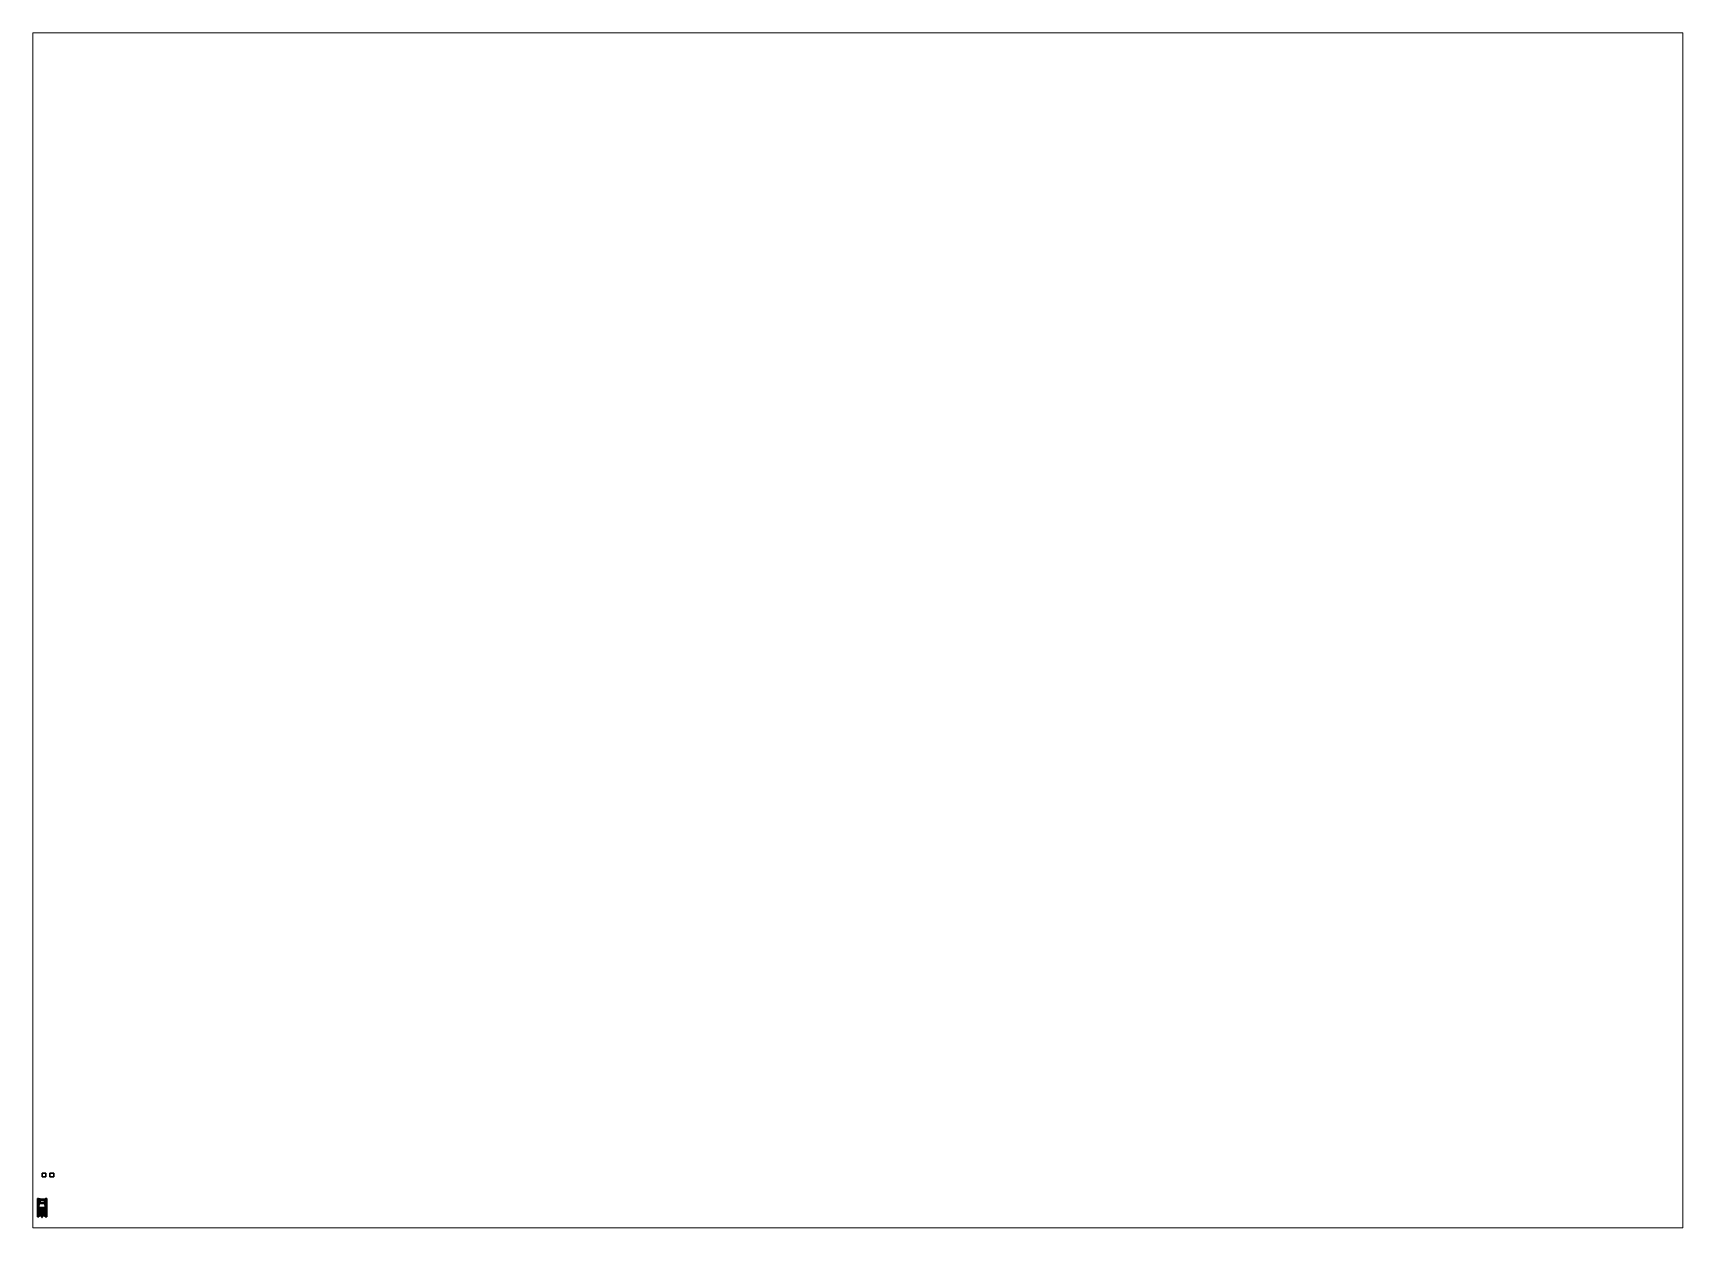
# Paper-space layout 'Layout1' of a CAD drawing. Header units: millimetres. Extents: x 28 to 251, y 20 to 181.
# The model-space entities are those that its viewports show. They can reach past a viewport. Long polylines and large blocks are cut down to what shows.
import ezdxf

# ---------------------------------------------------------------- set-up
doc = ezdxf.new("R2010")
doc.units = ezdxf.units.MM
for name, color, linetype in [('mudguards', 6, 'Continuous'), ('tent', 3, 'Continuous'), ('tracks', 3, 'Continuous'), ('wheels', 2, 'Continuous')]:
    doc.layers.add(name, color=color, linetype=linetype)

msp = doc.modelspace()

# ---------------------------------------------------------------- linework, layer by layer
for points in [[(1, 8.89, 1), (1, 8.89), (0, 8.89), (0, 8.89, 1)], [(1, 8.89), (1, 7.89), (0, 7.89), (0, 8.89)], [(0, 8.89), (0, 7.89), (0, 7.89, 1), (0, 8.89, 1)], [(0, 8.89, 1), (0, 7.89, 1), (1, 7.89, 1), (1, 8.89, 1)], [(1, 7.89, 1), (1, 7.89), (1, 8.89), (1, 8.89, 1)], [(3, 8.89), (3, 7.89), (2, 7.89), (2, 8.89)], [(2, 8.89), (2, 7.89), (3, 7.89), (3, 8.89)], [(0, 7.89, 1), (0, 7.89), (1, 7.89), (1, 7.89, 1)], [(-0.85, 1.28, 1.03), (-0.85, -0.01, 1.03), (-0.85, -0.01, 2.12), (-0.85, 1.03, 2.12)], [(-0.5, 1.16, 1.57), (-0.5, 1.28, 1.03), (-0.85, 1.28, 1.03), (-0.85, 1.03, 2.12)], [(-0.49, 1.14, 1.62), (-0.5, 1.16, 1.57), (-0.85, 1.03, 2.12)], [(0.85, 1.03, 2.12), (0.66, 1.14, 1.66), (-0.46, 1.14, 1.66), (-0.85, 1.03, 2.12)], [(-0.46, 1.14, 1.66), (-0.49, 1.14, 1.62), (-0.85, 1.03, 2.12)], [(-0.85, 1.03, 2.12), (-0.85, -0.01, 2.12), (-0.84, -0.01, 2.19), (-0.85, 1.08, 2.16)], [(0.85, 1.08, 2.16), (0.85, 1.03, 2.12), (-0.85, 1.03, 2.12), (-0.85, 1.08, 2.16)], [(0.85, 1.04, 2.18), (0.85, 1.08, 2.16), (-0.85, 1.08, 2.16), (-0.84, 1.04, 2.18)], [(-0.85, 1.08, 2.16), (-0.84, -0.01, 2.19), (-0.83, 0.02, 2.22), (-0.84, 1.04, 2.18)], [(-0.84, 1.95, 0.5), (-0.84, -2.11, 0.5), (-0.84, -2.16, 0.6), (-0.84, 2.17, 0.6)], [(0.84, 2.17, 0.6), (0.84, 1.95, 0.5), (-0.84, 1.95, 0.5), (-0.84, 2.17, 0.6)], [(-0.84, 2.17, 0.6), (-0.84, -2.16, 0.6), (-0.84, -2.16, 1.03), (-0.84, 2.17, 1.03)], [(0.84, 2.17, 1.03), (0.84, 2.17, 0.6), (-0.84, 2.17, 0.6), (-0.84, 2.17, 1.03)], [(-0.5, 1.28, 1.03), (-0.43, 2.17, 1.03), (-0.84, 2.17, 1.03), (-0.84, 1.28, 1.03)], [(0.84, 1.95, 0.5), (0.84, -2.11, 0.5), (-0.84, -2.11, 0.5), (-0.84, 1.95, 0.5)], [(-0.84, 1.66, 0.38), (-0.84, 1.46, 0.38), (-0.84, 1.38, 0.5), (-0.84, 1.75, 0.5)], [(-0.74, 1.75, 0.5), (-0.74, 1.66, 0.38), (-0.84, 1.66, 0.38), (-0.84, 1.75, 0.5)], [(-0.74, 1.66, 0.38), (-0.74, 1.46, 0.38), (-0.84, 1.46, 0.38), (-0.84, 1.66, 0.38)], [(-0.84, 1.38, 0.5), (-0.84, 1.46, 0.38), (-0.74, 1.46, 0.38), (-0.74, 1.38, 0.5)], [(-0.84, 1.04, 2.18), (-0.83, 0.02, 2.22), (0.83, 0.02, 2.22), (0.85, 1.04, 2.18)], [(-0.74, 0.95, 0.5), (-0.74, 0.86, 0.38), (-0.84, 0.86, 0.38), (-0.84, 0.95, 0.5)], [(-0.84, 0.86, 0.38), (-0.84, 0.66, 0.38), (-0.84, 0.58, 0.5), (-0.84, 0.95, 0.5)], [(-0.74, 0.86, 0.38), (-0.74, 0.66, 0.38), (-0.84, 0.66, 0.38), (-0.84, 0.86, 0.38)], [(-0.84, 0.58, 0.5), (-0.84, 0.66, 0.38), (-0.74, 0.66, 0.38), (-0.74, 0.58, 0.5)], [(-0.84, 0.13, 0.38), (-0.84, -0.07, 0.38), (-0.84, -0.15, 0.5), (-0.84, 0.22, 0.5)], [(-0.74, 0.22, 0.5), (-0.74, 0.13, 0.38), (-0.84, 0.13, 0.38), (-0.84, 0.22, 0.5)], [(-0.74, 0.13, 0.38), (-0.74, -0.07, 0.38), (-0.84, -0.07, 0.38), (-0.84, 0.13, 0.38)], [(-0.83, 0.02, 2.22), (-0.84, -0.01, 2.19), (0.84, -0.01, 2.19), (0.83, 0.02, 2.22)], [(-0.76, 1.34, 1.36), (-0.78, 1.3, 1.35), (-0.78, 1.25, 1.54), (-0.76, 1.29, 1.55)], [(-0.78, 1.3, 1.35), (-0.76, 1.26, 1.34), (-0.76, 1.21, 1.53), (-0.78, 1.25, 1.54)], [(-0.76, 1.29, 1.55), (-0.78, 1.25, 1.54), (-0.72, 1.24, 1.56)], [(-0.78, 1.25, 1.54), (-0.76, 1.21, 1.53), (-0.72, 1.24, 1.56)], [(-0.73, 2.19, 0.98), (-0.77, 2.19, 0.88), (-0.77, 2.17, 0.88), (-0.73, 2.17, 0.98)], [(-0.77, 2.19, 0.88), (-0.73, 2.19, 0.78), (-0.73, 2.17, 0.78), (-0.77, 2.17, 0.88)], [(-0.63, 2.19, 1.02), (-0.73, 2.19, 0.78), (-0.77, 2.19, 0.88), (-0.73, 2.19, 0.98)], [(-0.72, 1.36, 1.37), (-0.76, 1.34, 1.36), (-0.76, 1.29, 1.55), (-0.72, 1.31, 1.56)], [(-0.72, 1.31, 1.56), (-0.76, 1.29, 1.55), (-0.72, 1.24, 1.56)], [(-0.76, 1.26, 1.34), (-0.72, 1.24, 1.33), (-0.72, 1.19, 1.53), (-0.76, 1.21, 1.53)], [(-0.76, 1.21, 1.53), (-0.72, 1.19, 1.53), (-0.72, 1.24, 1.56)], [(-0.63, 2.21, 0.89), (-0.63, 2.22, 0.88), (-0.74, 2.22, 0.99), (-0.73, 2.21, 0.99)], [(-0.63, 2.22, 0.88), (-0.64, 2.21, 0.88), (-0.74, 2.21, 0.98), (-0.74, 2.22, 0.99)], [(-0.73, 2.21, 0.99), (-0.74, 2.22, 0.99), (-0.74, 2.17, 0.99), (-0.73, 2.17, 0.99)], [(-0.74, 2.22, 0.99), (-0.74, 2.21, 0.98), (-0.74, 2.17, 0.98), (-0.74, 2.17, 0.99)], [(-0.52, 2.22, 0.99), (-0.52, 2.21, 0.98), (-0.73, 2.21, 0.77), (-0.74, 2.22, 0.77)], [(-0.53, 2.21, 0.99), (-0.52, 2.22, 0.99), (-0.74, 2.22, 0.77), (-0.74, 2.21, 0.78)], [(-0.74, 2.22, 0.77), (-0.73, 2.21, 0.77), (-0.73, 2.17, 0.77), (-0.74, 2.17, 0.77)], [(-0.74, 2.21, 0.78), (-0.74, 2.22, 0.77), (-0.74, 2.17, 0.77), (-0.74, 2.17, 0.78)], [(-0.64, 2.21, 0.88), (-0.63, 2.2, 0.88), (-0.73, 2.2, 0.98), (-0.74, 2.21, 0.98)], [(-0.74, 2.21, 0.98), (-0.73, 2.2, 0.98), (-0.73, 2.17, 0.98), (-0.74, 2.17, 0.98)], [(-0.53, 2.2, 0.98), (-0.53, 2.21, 0.99), (-0.74, 2.21, 0.78), (-0.73, 2.2, 0.78)], [(-0.73, 2.2, 0.78), (-0.74, 2.21, 0.78), (-0.74, 2.17, 0.78), (-0.73, 2.17, 0.78)], [(-0.74, 1.38, 0.5), (-0.74, 1.46, 0.38), (-0.74, 1.66, 0.38), (-0.74, 1.75, 0.5)], [(-0.72, 1.23, 1.27), (-0.74, 1.21, 1.29), (-0.74, 1.31, 1.31), (-0.72, 1.33, 1.3)], [(-0.72, 1.33, 1.3), (-0.74, 1.31, 1.31), (-0.74, 1.3, 1.35), (-0.72, 1.32, 1.36)], [(-0.74, 1.21, 1.29), (-0.72, 1.2, 1.3), (-0.72, 1.29, 1.33), (-0.74, 1.31, 1.31)], [(-0.74, 1.31, 1.31), (-0.72, 1.29, 1.33), (-0.72, 1.28, 1.34), (-0.74, 1.3, 1.35)], [(-0.74, 0.58, 0.5), (-0.74, 0.66, 0.38), (-0.74, 0.86, 0.38), (-0.74, 0.95, 0.5)], [(-0.74, -0.15, 0.5), (-0.74, -0.07, 0.38), (-0.74, 0.13, 0.38), (-0.74, 0.22, 0.5)], [(-0.63, 2.2, 0.88), (-0.63, 2.21, 0.89), (-0.73, 2.21, 0.99), (-0.73, 2.2, 0.98)], [(-0.73, 2.2, 0.98), (-0.73, 2.21, 0.99), (-0.73, 2.17, 0.99), (-0.73, 2.17, 0.98)], [(-0.52, 2.21, 0.98), (-0.53, 2.2, 0.98), (-0.73, 2.2, 0.78), (-0.73, 2.21, 0.77)], [(-0.73, 2.21, 0.77), (-0.73, 2.2, 0.78), (-0.73, 2.17, 0.78), (-0.73, 2.17, 0.77)], [(-0.63, 2.19, 1.02), (-0.73, 2.19, 0.98), (-0.73, 2.17, 0.98), (-0.63, 2.17, 1.02)], [(-0.73, 2.19, 0.78), (-0.63, 2.19, 0.74), (-0.63, 2.17, 0.74), (-0.73, 2.17, 0.78)], [(-0.53, 2.19, 0.98), (-0.63, 2.19, 0.74), (-0.73, 2.19, 0.78), (-0.63, 2.19, 1.02)], [(-0.68, 1.34, 1.36), (-0.72, 1.36, 1.37), (-0.72, 1.31, 1.56), (-0.68, 1.29, 1.55)], [(-0.7, 1.21, 1.29), (-0.72, 1.23, 1.27), (-0.72, 1.33, 1.3), (-0.7, 1.31, 1.31)], [(-0.7, 1.31, 1.31), (-0.72, 1.33, 1.3), (-0.72, 1.32, 1.36), (-0.7, 1.3, 1.35)], [(-0.72, 1.2, 1.3), (-0.7, 1.21, 1.29), (-0.7, 1.31, 1.31), (-0.72, 1.29, 1.33)], [(-0.72, 1.29, 1.33), (-0.7, 1.31, 1.31), (-0.7, 1.3, 1.35), (-0.72, 1.28, 1.34)], [(-0.68, 1.29, 1.55), (-0.72, 1.31, 1.56), (-0.72, 1.24, 1.56)], [(-0.66, 1.25, 1.54), (-0.68, 1.29, 1.55), (-0.72, 1.24, 1.56)], [(-0.72, 1.24, 1.33), (-0.68, 1.26, 1.34), (-0.68, 1.21, 1.53), (-0.72, 1.19, 1.53)], [(-0.68, 1.21, 1.53), (-0.66, 1.25, 1.54), (-0.72, 1.24, 1.56)], [(-0.72, 1.19, 1.53), (-0.68, 1.21, 1.53), (-0.72, 1.24, 1.56)], [(-0.66, 1.3, 1.35), (-0.68, 1.34, 1.36), (-0.68, 1.29, 1.55), (-0.66, 1.25, 1.54)], [(-0.68, 1.26, 1.34), (-0.66, 1.3, 1.35), (-0.66, 1.25, 1.54), (-0.68, 1.21, 1.53)], [(-0.63, 2.22, 0.88), (-0.62, 2.21, 0.88), (-0.52, 2.21, 0.78), (-0.52, 2.22, 0.77)], [(-0.63, 2.21, 0.87), (-0.63, 2.22, 0.88), (-0.52, 2.22, 0.77), (-0.53, 2.21, 0.77)], [(-0.62, 2.21, 0.88), (-0.63, 2.2, 0.88), (-0.53, 2.2, 0.78), (-0.52, 2.21, 0.78)], [(-0.63, 2.2, 0.88), (-0.63, 2.21, 0.87), (-0.53, 2.21, 0.77), (-0.53, 2.2, 0.78)], [(-0.53, 2.19, 0.98), (-0.63, 2.19, 1.02), (-0.63, 2.17, 1.02), (-0.53, 2.17, 0.98)], [(-0.63, 2.19, 0.74), (-0.53, 2.19, 0.78), (-0.53, 2.17, 0.78), (-0.63, 2.17, 0.74)], [(-0.49, 2.19, 0.88), (-0.53, 2.19, 0.78), (-0.63, 2.19, 0.74), (-0.53, 2.19, 0.98)], [(-0.53, 2.21, 0.77), (-0.52, 2.22, 0.77), (-0.52, 2.17, 0.77), (-0.53, 2.17, 0.77)], [(-0.52, 2.22, 0.99), (-0.53, 2.21, 0.99), (-0.53, 2.17, 0.99), (-0.52, 2.17, 0.99)], [(-0.52, 2.21, 0.78), (-0.53, 2.2, 0.78), (-0.53, 2.17, 0.78), (-0.52, 2.17, 0.78)], [(-0.53, 2.2, 0.78), (-0.53, 2.21, 0.77), (-0.53, 2.17, 0.77), (-0.53, 2.17, 0.78)], [(-0.53, 2.2, 0.98), (-0.52, 2.21, 0.98), (-0.52, 2.17, 0.98), (-0.53, 2.17, 0.98)], [(-0.53, 2.21, 0.99), (-0.53, 2.2, 0.98), (-0.53, 2.17, 0.98), (-0.53, 2.17, 0.99)], [(-0.49, 2.19, 0.88), (-0.53, 2.19, 0.98), (-0.53, 2.17, 0.98), (-0.49, 2.17, 0.88)], [(-0.53, 2.19, 0.78), (-0.49, 2.19, 0.88), (-0.49, 2.17, 0.88), (-0.53, 2.17, 0.78)], [(-0.52, 2.22, 0.77), (-0.52, 2.21, 0.78), (-0.52, 2.17, 0.78), (-0.52, 2.17, 0.77)], [(-0.52, 2.21, 0.98), (-0.52, 2.22, 0.99), (-0.52, 2.17, 0.99), (-0.52, 2.17, 0.98)], [(-0.43, 2.17, 1.03), (-0.5, 1.28, 1.03), (-0.5, 1.28, 1.57), (-0.43, 2.17, 1.57)], [(-0.43, 2.17, 1.57), (-0.5, 1.28, 1.57), (-0.49, 1.28, 1.62), (-0.42, 2.17, 1.61)], [(-0.5, 1.28, 1.57), (-0.5, 1.28, 1.03), (-0.5, 1.28, 1.03), (-0.5, 1.16, 1.57)], [(-0.49, 1.28, 1.62), (-0.5, 1.28, 1.57), (-0.5, 1.16, 1.57), (-0.49, 1.14, 1.62)], [(-0.42, 2.17, 1.61), (-0.49, 1.28, 1.62), (-0.46, 1.28, 1.66), (-0.39, 2.17, 1.64)], [(-0.46, 1.28, 1.66), (-0.49, 1.28, 1.62), (-0.49, 1.14, 1.62), (-0.46, 1.14, 1.66)], [(-0.39, 2.17, 1.64), (-0.46, 1.28, 1.66), (0.66, 1.28, 1.66), (0.59, 2.17, 1.64)], [(0.66, 1.14, 1.66), (0.66, 1.28, 1.66), (-0.46, 1.28, 1.66), (-0.46, 1.14, 1.66)], [(0.63, 2.2, 1.57), (0.63, 2.2, 0.81), (-0.43, 2.2, 0.81), (-0.43, 2.2, 1.57)], [(-0.43, 2.2, 0.81), (-0.43, 2.17, 0.81), (-0.43, 2.17, 1.57), (-0.43, 2.2, 1.57)], [(0.63, 2.2, 0.81), (0.63, 2.17, 0.81), (-0.43, 2.17, 0.81), (-0.43, 2.2, 0.81)], [(0.61, 2.2, 1.61), (0.63, 2.2, 1.57), (-0.43, 2.2, 1.57), (-0.41, 2.2, 1.61)], [(-0.41, 2.2, 1.61), (-0.43, 2.2, 1.57), (-0.39, 2.17, 1.64)], [(-0.43, 2.2, 1.57), (-0.43, 2.17, 1.57), (-0.42, 2.17, 1.61)], [(-0.43, 2.2, 1.57), (-0.42, 2.17, 1.61), (-0.39, 2.17, 1.64)], [(0.59, 2.17, 1.64), (0.61, 2.2, 1.61), (-0.41, 2.2, 1.61), (-0.39, 2.17, 1.64)], [(0.59, 2.17, 1.64), (0.62, 2.17, 1.61), (0.63, 2.2, 1.57), (0.59, 2.17, 1.64)], [(0.61, 2.2, 1.61), (0.59, 2.17, 1.64), (0.63, 2.2, 1.57), (0.61, 2.2, 1.61)], [(0.66, 1.28, 1.66), (0.69, 1.28, 1.62), (0.62, 2.17, 1.61), (0.59, 2.17, 1.64)], [(0.62, 2.17, 1.61), (0.63, 2.17, 1.57), (0.63, 2.2, 1.57), (0.62, 2.17, 1.61)], [(0.69, 1.28, 1.62), (0.7, 1.28, 1.57), (0.63, 2.17, 1.57), (0.62, 2.17, 1.61)], [(0.63, 2.17, 1.57), (0.63, 2.17, 0.81), (0.63, 2.2, 0.81), (0.63, 2.2, 1.57)], [(0.7, 1.28, 1.57), (0.7, 1.28, 1.03), (0.63, 2.17, 1.03), (0.63, 2.17, 1.57)], [(0.84, 1.28, 1.03), (0.84, 2.17, 1.03), (0.63, 2.17, 1.03), (0.7, 1.28, 1.03)], [(0.69, 1.14, 1.62), (0.69, 1.28, 1.62), (0.66, 1.28, 1.66), (0.66, 1.14, 1.66)], [(0.85, 1.03, 2.12), (0.69, 1.14, 1.62), (0.66, 1.14, 1.66), (0.85, 1.03, 2.12)], [(0.7, 1.16, 1.57), (0.7, 1.28, 1.57), (0.69, 1.28, 1.62), (0.69, 1.14, 1.62)], [(0.85, 1.03, 2.12), (0.7, 1.16, 1.57), (0.69, 1.14, 1.62), (0.85, 1.03, 2.12)], [(0.7, 1.28, 1.03), (0.7, 1.28, 1.03), (0.7, 1.28, 1.57), (0.7, 1.16, 1.57)], [(0.7, 1.16, 1.57), (0.85, 1.03, 2.12), (0.85, 1.28, 1.03), (0.7, 1.28, 1.03)], [(0.84, 1.75, 0.5), (0.84, 1.66, 0.38), (0.74, 1.66, 0.38), (0.74, 1.75, 0.5)], [(0.74, 1.66, 0.38), (0.74, 1.46, 0.38), (0.74, 1.38, 0.5), (0.74, 1.75, 0.5)], [(0.84, 1.66, 0.38), (0.84, 1.46, 0.38), (0.74, 1.46, 0.38), (0.74, 1.66, 0.38)], [(0.74, 1.38, 0.5), (0.74, 1.46, 0.38), (0.84, 1.46, 0.38), (0.84, 1.38, 0.5)], [(0.84, 0.95, 0.5), (0.84, 0.86, 0.38), (0.74, 0.86, 0.38), (0.74, 0.95, 0.5)], [(0.74, 0.86, 0.38), (0.74, 0.66, 0.38), (0.74, 0.58, 0.5), (0.74, 0.95, 0.5)], [(0.84, 0.86, 0.38), (0.84, 0.66, 0.38), (0.74, 0.66, 0.38), (0.74, 0.86, 0.38)], [(0.74, 0.58, 0.5), (0.74, 0.66, 0.38), (0.84, 0.66, 0.38), (0.84, 0.58, 0.5)], [(0.74, 0.13, 0.38), (0.74, -0.07, 0.38), (0.74, -0.15, 0.5), (0.74, 0.22, 0.5)], [(0.84, 0.22, 0.5), (0.84, 0.13, 0.38), (0.74, 0.13, 0.38), (0.74, 0.22, 0.5)], [(0.84, 0.13, 0.38), (0.84, -0.07, 0.38), (0.74, -0.07, 0.38), (0.74, 0.13, 0.38)], [(0.83, 0.02, 2.22), (0.84, -0.01, 2.19), (0.85, 1.08, 2.16), (0.85, 1.04, 2.18)], [(0.84, -2.16, 0.6), (0.84, -2.11, 0.5), (0.84, 1.95, 0.5), (0.84, 2.17, 0.6)], [(0.84, -2.16, 1.03), (0.84, -2.16, 0.6), (0.84, 2.17, 0.6), (0.84, 2.17, 1.03)], [(0.84, 1.38, 0.5), (0.84, 1.46, 0.38), (0.84, 1.66, 0.38), (0.84, 1.75, 0.5)], [(0.84, -0.01, 2.19), (0.85, -0.01, 2.12), (0.85, 1.03, 2.12), (0.85, 1.08, 2.16)], [(0.84, 0.58, 0.5), (0.84, 0.66, 0.38), (0.84, 0.86, 0.38), (0.84, 0.95, 0.5)], [(0.84, -0.15, 0.5), (0.84, -0.07, 0.38), (0.84, 0.13, 0.38), (0.84, 0.22, 0.5)], [(0.85, -0.01, 2.12), (0.85, -0.01, 1.03), (0.85, 1.28, 1.03), (0.85, 1.03, 2.12)], [(1.2, -0.01, 1.03), (1.2, -2.16, 1.03), (-1.2, -2.16, 1.03), (-1.2, -0.01, 1.03)], [(0.9, -0.05, 1.49), (1.2, -0.01, 1.49), (-1.2, -0.01, 1.49), (-0.9, -0.05, 1.49)], [(-1.2, -0.01, 1.03), (-1.2, -0.01, 1.49), (1.2, -0.01, 1.49), (1.2, -0.01, 1.03)], [(-0.9, -0.05, 1.49), (-1.2, -0.01, 1.49), (-1.2, -2.16, 1.49), (-0.9, -2.12, 1.49)], [(-1.2, -2.16, 1.03), (-1.2, -2.16, 1.49), (-1.2, -0.01, 1.49), (-1.2, -0.01, 1.03)], [(-0.9, -2.12, 1.49), (-1.2, -2.16, 1.49), (1.2, -2.16, 1.49), (0.9, -2.12, 1.49)], [(-1.2, -2.16, 1.49), (-1.2, -2.16, 1.03), (1.2, -2.16, 1.03), (1.2, -2.16, 1.49)], [(-0.84, -1.35, 0.85), (-0.84, -1.27, 0.48), (-0.94, -1.27, 0.48), (-0.94, -1.35, 0.85)], [(-0.84, -1.27, 0.48), (-0.84, -1.99, 0.34), (-0.94, -1.99, 0.34), (-0.94, -1.27, 0.48)], [(-0.94, -1.27, 0.48), (-0.94, -1.99, 0.34), (-0.94, -2.11, 0.79), (-0.94, -1.35, 0.85)], [(-0.94, -1.35, 0.85), (-0.94, -2.11, 0.79), (-0.84, -2.11, 0.79), (-0.84, -1.35, 0.85)], [(-0.84, -1.99, 0.34), (-0.84, -2.17, 0.44), (-0.94, -2.17, 0.44), (-0.94, -1.99, 0.34)], [(-0.94, -1.99, 0.34), (-0.94, -2.17, 0.44), (-0.94, -2.19, 0.62), (-0.94, -2.11, 0.79)], [(-0.94, -2.11, 0.79), (-0.94, -2.19, 0.62), (-0.84, -2.19, 0.62), (-0.84, -2.11, 0.79)], [(-0.94, -2.19, 0.62), (-0.94, -2.17, 0.44), (-0.84, -2.17, 0.44), (-0.84, -2.19, 0.62)], [(-0.86, -0.09, 2.08), (-0.85, -0.08, 2.08), (-0.91, -0.08, 1.49), (-0.92, -0.09, 1.49)], [(-0.85, -0.1, 2.08), (-0.86, -0.09, 2.08), (-0.92, -0.09, 1.49), (-0.91, -0.1, 1.49)], [(-0.86, -0.65, 2.08), (-0.85, -0.64, 2.08), (-0.91, -0.64, 1.49), (-0.92, -0.65, 1.49)], [(-0.85, -0.66, 2.08), (-0.86, -0.65, 2.08), (-0.92, -0.65, 1.49), (-0.91, -0.66, 1.49)], [(-0.86, -1.29, 2.08), (-0.85, -1.28, 2.08), (-0.91, -1.28, 1.49), (-0.92, -1.29, 1.49)], [(-0.85, -1.3, 2.08), (-0.86, -1.29, 2.08), (-0.92, -1.29, 1.49), (-0.91, -1.3, 1.49)], [(-0.86, -2.14, 2.08), (-0.85, -2.13, 2.08), (-0.91, -2.13, 1.49), (-0.92, -2.14, 1.49)], [(-0.85, -2.15, 2.08), (-0.86, -2.14, 2.08), (-0.92, -2.14, 1.49), (-0.91, -2.15, 1.49)], [(-0.85, -0.08, 2.08), (-0.84, -0.09, 2.08), (-0.9, -0.09, 1.49), (-0.91, -0.08, 1.49)], [(-0.84, -0.09, 2.08), (-0.85, -0.1, 2.08), (-0.91, -0.1, 1.49), (-0.9, -0.09, 1.49)], [(-0.85, -0.64, 2.08), (-0.84, -0.65, 2.08), (-0.9, -0.65, 1.49), (-0.91, -0.64, 1.49)], [(-0.84, -0.65, 2.08), (-0.85, -0.66, 2.08), (-0.91, -0.66, 1.49), (-0.9, -0.65, 1.49)], [(-0.85, -1.28, 2.08), (-0.84, -1.29, 2.08), (-0.9, -1.29, 1.49), (-0.91, -1.28, 1.49)], [(-0.84, -1.29, 2.08), (-0.85, -1.3, 2.08), (-0.91, -1.3, 1.49), (-0.9, -1.29, 1.49)], [(-0.85, -2.13, 2.08), (-0.84, -2.14, 2.08), (-0.9, -2.14, 1.49), (-0.91, -2.13, 1.49)], [(-0.84, -2.14, 2.08), (-0.85, -2.15, 2.08), (-0.91, -2.15, 1.49), (-0.9, -2.14, 1.49)], [(-0.9, -0.05, 1.07), (-0.9, -2.12, 1.07), (0.9, -2.12, 1.07), (0.9, -0.05, 1.07)], [(0.9, -0.05, 1.07), (0.9, -0.05, 1.49), (-0.9, -0.05, 1.49), (-0.9, -0.05, 1.07)], [(-0.9, -0.05, 1.07), (-0.9, -0.05, 1.49), (-0.9, -2.12, 1.49), (-0.9, -2.12, 1.07)], [(-0.9, -2.12, 1.07), (-0.9, -2.12, 1.49), (0.9, -2.12, 1.49), (0.9, -2.12, 1.07)], [(-0.8, -0.09, 2.17), (-0.79, -0.08, 2.17), (-0.85, -0.08, 2.08), (-0.86, -0.09, 2.08)], [(-0.79, -0.1, 2.17), (-0.8, -0.09, 2.17), (-0.86, -0.09, 2.08), (-0.85, -0.1, 2.08)], [(-0.8, -0.65, 2.17), (-0.79, -0.64, 2.17), (-0.85, -0.64, 2.08), (-0.86, -0.65, 2.08)], [(-0.79, -0.66, 2.17), (-0.8, -0.65, 2.17), (-0.86, -0.65, 2.08), (-0.85, -0.66, 2.08)], [(-0.8, -1.29, 2.17), (-0.79, -1.28, 2.17), (-0.85, -1.28, 2.08), (-0.86, -1.29, 2.08)], [(-0.79, -1.3, 2.17), (-0.8, -1.29, 2.17), (-0.86, -1.29, 2.08), (-0.85, -1.3, 2.08)], [(-0.8, -2.14, 2.17), (-0.79, -2.13, 2.17), (-0.85, -2.13, 2.08), (-0.86, -2.14, 2.08)], [(-0.79, -2.15, 2.17), (-0.8, -2.14, 2.17), (-0.86, -2.14, 2.08), (-0.85, -2.15, 2.08)], [(-0.85, -0.01, 2.12), (-0.85, -0.01, 1.03), (0.85, -0.01, 1.03), (0.85, -0.01, 2.12)], [(-0.84, -0.01, 2.19), (-0.85, -0.01, 2.12), (0.85, -0.01, 2.12), (0.84, -0.01, 2.19)], [(-0.79, -0.08, 2.17), (-0.78, -0.09, 2.17), (-0.84, -0.09, 2.08), (-0.85, -0.08, 2.08)], [(-0.78, -0.09, 2.17), (-0.79, -0.1, 2.17), (-0.85, -0.1, 2.08), (-0.84, -0.09, 2.08)], [(-0.79, -0.64, 2.17), (-0.78, -0.65, 2.17), (-0.84, -0.65, 2.08), (-0.85, -0.64, 2.08)], [(-0.78, -0.65, 2.17), (-0.79, -0.66, 2.17), (-0.85, -0.66, 2.08), (-0.84, -0.65, 2.08)], [(-0.79, -1.28, 2.17), (-0.78, -1.29, 2.17), (-0.84, -1.29, 2.08), (-0.85, -1.28, 2.08)], [(-0.78, -1.29, 2.17), (-0.79, -1.3, 2.17), (-0.85, -1.3, 2.08), (-0.84, -1.29, 2.08)], [(-0.79, -2.13, 2.17), (-0.78, -2.14, 2.17), (-0.84, -2.14, 2.08), (-0.85, -2.13, 2.08)], [(-0.78, -2.14, 2.17), (-0.79, -2.15, 2.17), (-0.85, -2.15, 2.08), (-0.84, -2.14, 2.08)], [(-0.84, -0.15, 0.5), (-0.84, -0.07, 0.38), (-0.74, -0.07, 0.38), (-0.74, -0.15, 0.5)], [(-0.74, -0.37, 0.5), (-0.74, -0.46, 0.38), (-0.84, -0.46, 0.38), (-0.84, -0.37, 0.5)], [(-0.84, -0.46, 0.38), (-0.84, -0.66, 0.38), (-0.84, -0.74, 0.5), (-0.84, -0.37, 0.5)], [(-0.74, -0.46, 0.38), (-0.74, -0.66, 0.38), (-0.84, -0.66, 0.38), (-0.84, -0.46, 0.38)], [(-0.84, -0.74, 0.5), (-0.84, -0.66, 0.38), (-0.74, -0.66, 0.38), (-0.74, -0.74, 0.5)], [(-0.84, -1.05, 0.38), (-0.84, -1.25, 0.38), (-0.84, -1.33, 0.5), (-0.84, -0.96, 0.5)], [(-0.74, -0.96, 0.5), (-0.74, -1.05, 0.38), (-0.84, -1.05, 0.38), (-0.84, -0.96, 0.5)], [(-0.74, -1.05, 0.38), (-0.74, -1.25, 0.38), (-0.84, -1.25, 0.38), (-0.84, -1.05, 0.38)], [(-0.84, -1.33, 0.5), (-0.84, -1.25, 0.38), (-0.74, -1.25, 0.38), (-0.74, -1.33, 0.5)], [(-0.84, -2.11, 0.79), (-0.84, -1.99, 0.34), (-0.84, -1.27, 0.48), (-0.84, -1.35, 0.85)], [(-0.84, -2.19, 0.62), (-0.84, -2.17, 0.44), (-0.84, -1.99, 0.34), (-0.84, -2.11, 0.79)], [(-0.84, -2.16, 0.6), (-0.84, -2.11, 0.5), (0.84, -2.11, 0.5), (0.84, -2.16, 0.6)], [(-0.84, -2.16, 1.03), (-0.84, -2.16, 0.6), (0.84, -2.16, 0.6), (0.84, -2.16, 1.03)], [(-0.7, -0.09, 2.21), (-0.7, -0.08, 2.2), (-0.79, -0.08, 2.17), (-0.8, -0.09, 2.17)], [(-0.7, -0.1, 2.2), (-0.7, -0.09, 2.21), (-0.8, -0.09, 2.17), (-0.79, -0.1, 2.17)], [(-0.7, -0.65, 2.21), (-0.7, -0.64, 2.2), (-0.79, -0.64, 2.17), (-0.8, -0.65, 2.17)], [(-0.7, -0.66, 2.2), (-0.7, -0.65, 2.21), (-0.8, -0.65, 2.17), (-0.79, -0.66, 2.17)], [(-0.7, -1.29, 2.21), (-0.7, -1.28, 2.2), (-0.79, -1.28, 2.17), (-0.8, -1.29, 2.17)], [(-0.7, -1.3, 2.2), (-0.7, -1.29, 2.21), (-0.8, -1.29, 2.17), (-0.79, -1.3, 2.17)], [(-0.7, -2.14, 2.21), (-0.7, -2.13, 2.2), (-0.79, -2.13, 2.17), (-0.8, -2.14, 2.17)], [(-0.7, -2.15, 2.2), (-0.7, -2.14, 2.21), (-0.8, -2.14, 2.17), (-0.79, -2.15, 2.17)], [(-0.7, -0.08, 2.2), (-0.7, -0.09, 2.19), (-0.78, -0.09, 2.17), (-0.79, -0.08, 2.17)], [(-0.7, -0.09, 2.19), (-0.7, -0.1, 2.2), (-0.79, -0.1, 2.17), (-0.78, -0.09, 2.17)], [(-0.7, -0.64, 2.2), (-0.7, -0.65, 2.19), (-0.78, -0.65, 2.17), (-0.79, -0.64, 2.17)], [(-0.7, -0.65, 2.19), (-0.7, -0.66, 2.2), (-0.79, -0.66, 2.17), (-0.78, -0.65, 2.17)], [(-0.7, -1.28, 2.2), (-0.7, -1.29, 2.19), (-0.78, -1.29, 2.17), (-0.79, -1.28, 2.17)], [(-0.7, -1.29, 2.19), (-0.7, -1.3, 2.2), (-0.79, -1.3, 2.17), (-0.78, -1.29, 2.17)], [(-0.7, -2.13, 2.2), (-0.7, -2.14, 2.19), (-0.78, -2.14, 2.17), (-0.79, -2.13, 2.17)], [(-0.7, -2.14, 2.19), (-0.7, -2.15, 2.2), (-0.79, -2.15, 2.17), (-0.78, -2.14, 2.17)], [(-0.74, -0.74, 0.5), (-0.74, -0.66, 0.38), (-0.74, -0.46, 0.38), (-0.74, -0.37, 0.5)], [(-0.74, -1.33, 0.5), (-0.74, -1.25, 0.38), (-0.74, -1.05, 0.38), (-0.74, -0.96, 0.5)], [(0.7, -0.08, 2.2), (0.7, -0.09, 2.19), (-0.7, -0.09, 2.19), (-0.7, -0.08, 2.2)], [(0.7, -0.09, 2.21), (0.7, -0.08, 2.2), (-0.7, -0.08, 2.2), (-0.7, -0.09, 2.21)], [(0.7, -0.09, 2.19), (0.7, -0.1, 2.2), (-0.7, -0.1, 2.2), (-0.7, -0.09, 2.19)], [(0.7, -0.1, 2.2), (0.7, -0.09, 2.21), (-0.7, -0.09, 2.21), (-0.7, -0.1, 2.2)], [(0.7, -0.65, 2.21), (0.7, -0.64, 2.2), (-0.7, -0.64, 2.2), (-0.7, -0.65, 2.21)], [(0.7, -0.64, 2.2), (0.7, -0.65, 2.19), (-0.7, -0.65, 2.19), (-0.7, -0.64, 2.2)], [(0.7, -0.66, 2.2), (0.7, -0.65, 2.21), (-0.7, -0.65, 2.21), (-0.7, -0.66, 2.2)], [(0.7, -0.65, 2.19), (0.7, -0.66, 2.2), (-0.7, -0.66, 2.2), (-0.7, -0.65, 2.19)], [(0.7, -1.28, 2.2), (0.7, -1.29, 2.19), (-0.7, -1.29, 2.19), (-0.7, -1.28, 2.2)], [(0.7, -1.29, 2.21), (0.7, -1.28, 2.2), (-0.7, -1.28, 2.2), (-0.7, -1.29, 2.21)], [(0.7, -1.29, 2.19), (0.7, -1.3, 2.2), (-0.7, -1.3, 2.2), (-0.7, -1.29, 2.19)], [(0.7, -1.3, 2.2), (0.7, -1.29, 2.21), (-0.7, -1.29, 2.21), (-0.7, -1.3, 2.2)], [(0.7, -2.14, 2.21), (0.7, -2.13, 2.2), (-0.7, -2.13, 2.2), (-0.7, -2.14, 2.21)], [(0.7, -2.13, 2.2), (0.7, -2.14, 2.19), (-0.7, -2.14, 2.19), (-0.7, -2.13, 2.2)], [(0.7, -2.15, 2.2), (0.7, -2.14, 2.21), (-0.7, -2.14, 2.21), (-0.7, -2.15, 2.2)], [(0.7, -2.14, 2.19), (0.7, -2.15, 2.2), (-0.7, -2.15, 2.2), (-0.7, -2.14, 2.19)], [(-0.05, -2.14, 0.57), (-0.05, -2.42, 0.57), (-0.05, -2.42, 0.66), (-0.05, -2.16, 0.66)], [(0.05, -2.14, 0.57), (0.05, -2.42, 0.57), (-0.05, -2.42, 0.57), (-0.05, -2.14, 0.57)], [(-0.05, -2.16, 0.66), (-0.05, -2.42, 0.66), (0.05, -2.42, 0.66), (0.05, -2.16, 0.66)], [(-0.05, -2.42, 0.66), (-0.05, -2.46, 0.69), (0.05, -2.46, 0.69), (0.05, -2.42, 0.66)], [(-0.05, -2.44, 0.63), (-0.05, -2.46, 0.65), (-0.05, -2.46, 0.69), (-0.05, -2.42, 0.66)], [(-0.05, -2.42, 0.57), (-0.05, -2.46, 0.54), (-0.05, -2.46, 0.58), (-0.05, -2.44, 0.6)], [(0.05, -2.42, 0.57), (0.05, -2.46, 0.54), (-0.05, -2.46, 0.54), (-0.05, -2.42, 0.57)], [(-0.05, -2.42, 0.57), (-0.05, -2.44, 0.6), (-0.05, -2.44, 0.63), (-0.05, -2.42, 0.66)], [(0.05, -2.44, 0.63), (0.05, -2.46, 0.65), (-0.05, -2.46, 0.65), (-0.05, -2.44, 0.63)], [(-0.05, -2.44, 0.6), (-0.05, -2.46, 0.58), (0.05, -2.46, 0.58), (0.05, -2.44, 0.6)], [(-0.05, -2.44, 0.63), (-0.05, -2.44, 0.6), (0.05, -2.44, 0.6), (0.05, -2.44, 0.63)], [(-0.05, -2.46, 0.69), (-0.05, -2.58, 0.69), (0.05, -2.58, 0.69), (0.05, -2.46, 0.69)], [(-0.05, -2.46, 0.65), (-0.05, -2.58, 0.65), (-0.05, -2.58, 0.69), (-0.05, -2.46, 0.69)], [(0.05, -2.46, 0.65), (0.05, -2.58, 0.65), (-0.05, -2.58, 0.65), (-0.05, -2.46, 0.65)], [(-0.05, -2.46, 0.54), (-0.05, -2.58, 0.54), (-0.05, -2.58, 0.58), (-0.05, -2.46, 0.58)], [(0.05, -2.46, 0.54), (0.05, -2.58, 0.54), (-0.05, -2.58, 0.54), (-0.05, -2.46, 0.54)], [(-0.05, -2.46, 0.58), (-0.05, -2.58, 0.58), (0.05, -2.58, 0.58), (0.05, -2.46, 0.58)], [(-0.05, -2.58, 0.69), (-0.05, -2.58, 0.65), (0.05, -2.58, 0.65), (0.05, -2.58, 0.69)], [(-0.05, -2.58, 0.58), (-0.05, -2.58, 0.54), (0.05, -2.58, 0.54), (0.05, -2.58, 0.58)], [(0, -2.49, 0.72), (-0.02, -2.49, 0.74), (-0.02, -2.43, 0.74), (0, -2.43, 0.72)], [(-0.02, -2.49, 0.74), (0, -2.49, 0.76), (0, -2.43, 0.76), (-0.02, -2.43, 0.74)], [(-0.02, -2.43, 0.74), (0, -2.43, 0.76), (0.02, -2.43, 0.74), (0, -2.43, 0.72)], [(0, -2.5, 0.7), (-0.02, -2.52, 0.7), (-0.02, -2.49, 0.74), (0, -2.49, 0.72)], [(-0.02, -2.52, 0.7), (0, -2.54, 0.7), (0, -2.49, 0.76), (-0.02, -2.49, 0.74)], [(0, -2.5, 0.51), (-0.02, -2.52, 0.51), (-0.02, -2.52, 0.7), (0, -2.5, 0.7)], [(-0.02, -2.52, 0.51), (0, -2.54, 0.51), (0, -2.54, 0.7), (-0.02, -2.52, 0.7)], [(0.02, -2.49, 0.74), (0, -2.49, 0.72), (0, -2.43, 0.72), (0.02, -2.43, 0.74)], [(0, -2.49, 0.76), (0.02, -2.49, 0.74), (0.02, -2.43, 0.74), (0, -2.43, 0.76)], [(0.02, -2.52, 0.7), (0, -2.5, 0.7), (0, -2.49, 0.72), (0.02, -2.49, 0.74)], [(0, -2.54, 0.7), (0.02, -2.52, 0.7), (0.02, -2.49, 0.74), (0, -2.49, 0.76)], [(0.02, -2.52, 0.51), (0, -2.5, 0.51), (0, -2.5, 0.7), (0.02, -2.52, 0.7)], [(0, -2.54, 0.51), (0.02, -2.52, 0.51), (0.02, -2.52, 0.7), (0, -2.54, 0.7)], [(0.05, -2.42, 0.66), (0.05, -2.42, 0.57), (0.05, -2.14, 0.57), (0.05, -2.16, 0.66)], [(0.05, -2.46, 0.69), (0.05, -2.46, 0.65), (0.05, -2.44, 0.63), (0.05, -2.42, 0.66)], [(0.05, -2.46, 0.58), (0.05, -2.46, 0.54), (0.05, -2.42, 0.57), (0.05, -2.44, 0.6)], [(0.05, -2.44, 0.63), (0.05, -2.44, 0.6), (0.05, -2.42, 0.57), (0.05, -2.42, 0.66)], [(0.05, -2.58, 0.69), (0.05, -2.58, 0.65), (0.05, -2.46, 0.65), (0.05, -2.46, 0.69)], [(0.05, -2.58, 0.58), (0.05, -2.58, 0.54), (0.05, -2.46, 0.54), (0.05, -2.46, 0.58)], [(0.7, -0.09, 2.19), (0.7, -0.08, 2.2), (0.79, -0.08, 2.17), (0.78, -0.09, 2.17)], [(0.7, -0.08, 2.2), (0.7, -0.09, 2.21), (0.8, -0.09, 2.17), (0.79, -0.08, 2.17)], [(0.7, -0.1, 2.2), (0.7, -0.09, 2.19), (0.78, -0.09, 2.17), (0.79, -0.1, 2.17)], [(0.7, -0.09, 2.21), (0.7, -0.1, 2.2), (0.79, -0.1, 2.17), (0.8, -0.09, 2.17)], [(0.7, -0.64, 2.2), (0.7, -0.65, 2.21), (0.8, -0.65, 2.17), (0.79, -0.64, 2.17)], [(0.7, -0.65, 2.19), (0.7, -0.64, 2.2), (0.79, -0.64, 2.17), (0.78, -0.65, 2.17)], [(0.7, -0.65, 2.21), (0.7, -0.66, 2.2), (0.79, -0.66, 2.17), (0.8, -0.65, 2.17)], [(0.7, -0.66, 2.2), (0.7, -0.65, 2.19), (0.78, -0.65, 2.17), (0.79, -0.66, 2.17)], [(0.7, -1.29, 2.19), (0.7, -1.28, 2.2), (0.79, -1.28, 2.17), (0.78, -1.29, 2.17)], [(0.7, -1.28, 2.2), (0.7, -1.29, 2.21), (0.8, -1.29, 2.17), (0.79, -1.28, 2.17)], [(0.7, -1.3, 2.2), (0.7, -1.29, 2.19), (0.78, -1.29, 2.17), (0.79, -1.3, 2.17)], [(0.7, -1.29, 2.21), (0.7, -1.3, 2.2), (0.79, -1.3, 2.17), (0.8, -1.29, 2.17)], [(0.7, -2.13, 2.2), (0.7, -2.14, 2.21), (0.8, -2.14, 2.17), (0.79, -2.13, 2.17)], [(0.7, -2.14, 2.19), (0.7, -2.13, 2.2), (0.79, -2.13, 2.17), (0.78, -2.14, 2.17)], [(0.7, -2.14, 2.21), (0.7, -2.15, 2.2), (0.79, -2.15, 2.17), (0.8, -2.14, 2.17)], [(0.7, -2.15, 2.2), (0.7, -2.14, 2.19), (0.78, -2.14, 2.17), (0.79, -2.15, 2.17)], [(0.74, -0.15, 0.5), (0.74, -0.07, 0.38), (0.84, -0.07, 0.38), (0.84, -0.15, 0.5)], [(0.84, -0.37, 0.5), (0.84, -0.46, 0.38), (0.74, -0.46, 0.38), (0.74, -0.37, 0.5)], [(0.74, -0.46, 0.38), (0.74, -0.66, 0.38), (0.74, -0.74, 0.5), (0.74, -0.37, 0.5)], [(0.84, -0.46, 0.38), (0.84, -0.66, 0.38), (0.74, -0.66, 0.38), (0.74, -0.46, 0.38)], [(0.74, -0.74, 0.5), (0.74, -0.66, 0.38), (0.84, -0.66, 0.38), (0.84, -0.74, 0.5)], [(0.74, -1.05, 0.38), (0.74, -1.25, 0.38), (0.74, -1.33, 0.5), (0.74, -0.96, 0.5)], [(0.84, -0.96, 0.5), (0.84, -1.05, 0.38), (0.74, -1.05, 0.38), (0.74, -0.96, 0.5)], [(0.84, -1.05, 0.38), (0.84, -1.25, 0.38), (0.74, -1.25, 0.38), (0.74, -1.05, 0.38)], [(0.74, -1.33, 0.5), (0.74, -1.25, 0.38), (0.84, -1.25, 0.38), (0.84, -1.33, 0.5)], [(0.78, -0.09, 2.17), (0.79, -0.08, 2.17), (0.85, -0.08, 2.08), (0.84, -0.09, 2.08)], [(0.79, -0.1, 2.17), (0.78, -0.09, 2.17), (0.84, -0.09, 2.08), (0.85, -0.1, 2.08)], [(0.78, -0.65, 2.17), (0.79, -0.64, 2.17), (0.85, -0.64, 2.08), (0.84, -0.65, 2.08)], [(0.79, -0.66, 2.17), (0.78, -0.65, 2.17), (0.84, -0.65, 2.08), (0.85, -0.66, 2.08)], [(0.78, -1.29, 2.17), (0.79, -1.28, 2.17), (0.85, -1.28, 2.08), (0.84, -1.29, 2.08)], [(0.79, -1.3, 2.17), (0.78, -1.29, 2.17), (0.84, -1.29, 2.08), (0.85, -1.3, 2.08)], [(0.78, -2.14, 2.17), (0.79, -2.13, 2.17), (0.85, -2.13, 2.08), (0.84, -2.14, 2.08)], [(0.79, -2.15, 2.17), (0.78, -2.14, 2.17), (0.84, -2.14, 2.08), (0.85, -2.15, 2.08)], [(0.79, -0.08, 2.17), (0.8, -0.09, 2.17), (0.86, -0.09, 2.08), (0.85, -0.08, 2.08)], [(0.8, -0.09, 2.17), (0.79, -0.1, 2.17), (0.85, -0.1, 2.08), (0.86, -0.09, 2.08)], [(0.79, -0.64, 2.17), (0.8, -0.65, 2.17), (0.86, -0.65, 2.08), (0.85, -0.64, 2.08)], [(0.8, -0.65, 2.17), (0.79, -0.66, 2.17), (0.85, -0.66, 2.08), (0.86, -0.65, 2.08)], [(0.79, -1.28, 2.17), (0.8, -1.29, 2.17), (0.86, -1.29, 2.08), (0.85, -1.28, 2.08)], [(0.8, -1.29, 2.17), (0.79, -1.3, 2.17), (0.85, -1.3, 2.08), (0.86, -1.29, 2.08)], [(0.79, -2.13, 2.17), (0.8, -2.14, 2.17), (0.86, -2.14, 2.08), (0.85, -2.13, 2.08)], [(0.8, -2.14, 2.17), (0.79, -2.15, 2.17), (0.85, -2.15, 2.08), (0.86, -2.14, 2.08)], [(0.84, -0.09, 2.08), (0.85, -0.08, 2.08), (0.91, -0.08, 1.49), (0.9, -0.09, 1.49)], [(0.85, -0.1, 2.08), (0.84, -0.09, 2.08), (0.9, -0.09, 1.49), (0.91, -0.1, 1.49)], [(0.84, -0.74, 0.5), (0.84, -0.66, 0.38), (0.84, -0.46, 0.38), (0.84, -0.37, 0.5)], [(0.84, -0.65, 2.08), (0.85, -0.64, 2.08), (0.91, -0.64, 1.49), (0.9, -0.65, 1.49)], [(0.85, -0.66, 2.08), (0.84, -0.65, 2.08), (0.9, -0.65, 1.49), (0.91, -0.66, 1.49)], [(0.84, -1.33, 0.5), (0.84, -1.25, 0.38), (0.84, -1.05, 0.38), (0.84, -0.96, 0.5)], [(0.84, -1.27, 0.48), (0.84, -1.99, 0.34), (0.84, -2.11, 0.79), (0.84, -1.35, 0.85)], [(0.94, -1.35, 0.85), (0.94, -1.27, 0.48), (0.84, -1.27, 0.48), (0.84, -1.35, 0.85)], [(0.94, -1.27, 0.48), (0.94, -1.99, 0.34), (0.84, -1.99, 0.34), (0.84, -1.27, 0.48)], [(0.84, -1.29, 2.08), (0.85, -1.28, 2.08), (0.91, -1.28, 1.49), (0.9, -1.29, 1.49)], [(0.85, -1.3, 2.08), (0.84, -1.29, 2.08), (0.9, -1.29, 1.49), (0.91, -1.3, 1.49)], [(0.84, -1.35, 0.85), (0.84, -2.11, 0.79), (0.94, -2.11, 0.79), (0.94, -1.35, 0.85)], [(0.84, -1.99, 0.34), (0.84, -2.17, 0.44), (0.84, -2.19, 0.62), (0.84, -2.11, 0.79)], [(0.94, -1.99, 0.34), (0.94, -2.17, 0.44), (0.84, -2.17, 0.44), (0.84, -1.99, 0.34)], [(0.84, -2.11, 0.79), (0.84, -2.19, 0.62), (0.94, -2.19, 0.62), (0.94, -2.11, 0.79)], [(0.84, -2.14, 2.08), (0.85, -2.13, 2.08), (0.91, -2.13, 1.49), (0.9, -2.14, 1.49)], [(0.85, -2.15, 2.08), (0.84, -2.14, 2.08), (0.9, -2.14, 1.49), (0.91, -2.15, 1.49)], [(0.84, -2.19, 0.62), (0.84, -2.17, 0.44), (0.94, -2.17, 0.44), (0.94, -2.19, 0.62)], [(0.85, -0.08, 2.08), (0.86, -0.09, 2.08), (0.92, -0.09, 1.49), (0.91, -0.08, 1.49)], [(0.86, -0.09, 2.08), (0.85, -0.1, 2.08), (0.91, -0.1, 1.49), (0.92, -0.09, 1.49)], [(0.85, -0.64, 2.08), (0.86, -0.65, 2.08), (0.92, -0.65, 1.49), (0.91, -0.64, 1.49)], [(0.86, -0.65, 2.08), (0.85, -0.66, 2.08), (0.91, -0.66, 1.49), (0.92, -0.65, 1.49)], [(0.85, -1.28, 2.08), (0.86, -1.29, 2.08), (0.92, -1.29, 1.49), (0.91, -1.28, 1.49)], [(0.86, -1.29, 2.08), (0.85, -1.3, 2.08), (0.91, -1.3, 1.49), (0.92, -1.29, 1.49)], [(0.85, -2.13, 2.08), (0.86, -2.14, 2.08), (0.92, -2.14, 1.49), (0.91, -2.13, 1.49)], [(0.86, -2.14, 2.08), (0.85, -2.15, 2.08), (0.91, -2.15, 1.49), (0.92, -2.14, 1.49)], [(0.9, -2.12, 1.49), (1.2, -2.16, 1.49), (1.2, -0.01, 1.49), (0.9, -0.05, 1.49)], [(0.9, -2.12, 1.07), (0.9, -2.12, 1.49), (0.9, -0.05, 1.49), (0.9, -0.05, 1.07)], [(0.94, -2.11, 0.79), (0.94, -1.99, 0.34), (0.94, -1.27, 0.48), (0.94, -1.35, 0.85)], [(0.94, -2.19, 0.62), (0.94, -2.17, 0.44), (0.94, -1.99, 0.34), (0.94, -2.11, 0.79)], [(1.2, -0.01, 1.03), (1.2, -0.01, 1.49), (1.2, -2.16, 1.49), (1.2, -2.16, 1.03)]]:
    msp.add_3dface(points)
at = {"color": 4}
for points in [[(-0.95, 1.32, 0.26), (-0.95, 1.35, 0.28), (-0.84, 1.35, 0.28), (-0.84, 1.32, 0.26)], [(-0.95, 1.35, 0.28), (-0.95, 1.35, 0.3), (-0.84, 1.35, 0.3), (-0.84, 1.35, 0.28)], [(-0.94, 1.32, 0.36), (-0.94, 1.35, 0.3), (-0.95, 1.35, 0.3), (-0.95, 1.32, 0.36)], [(-0.95, 1.29, 0.26), (-0.95, 1.32, 0.26), (-0.84, 1.32, 0.26), (-0.84, 1.29, 0.26)], [(-0.84, 1.31, 0.36), (-0.84, 1.32, 0.36), (-0.95, 1.32, 0.36), (-0.95, 1.31, 0.36)], [(-0.84, 1.29, 0.36), (-0.84, 1.31, 0.36), (-0.95, 1.31, 0.36), (-0.95, 1.29, 0.36)], [(-0.84, 1.25, 0.33), (-0.84, 1.29, 0.36), (-0.95, 1.29, 0.36), (-0.95, 1.25, 0.33)], [(-0.95, 1.27, 0.27), (-0.95, 1.29, 0.26), (-0.84, 1.29, 0.26), (-0.84, 1.27, 0.27)], [(-0.95, 1.25, 0.29), (-0.95, 1.27, 0.27), (-0.84, 1.27, 0.27), (-0.84, 1.25, 0.29)], [(-0.84, 1.25, 0.29), (-0.84, 1.25, 0.33), (-0.95, 1.25, 0.33), (-0.95, 1.25, 0.29)], [(-0.94, 0.52, 0.36), (-0.94, 0.55, 0.3), (-0.95, 0.55, 0.3), (-0.95, 0.52, 0.36)], [(-0.95, 0.55, 0.28), (-0.95, 0.55, 0.3), (-0.84, 0.55, 0.3), (-0.84, 0.55, 0.28)], [(-0.95, 0.52, 0.26), (-0.95, 0.55, 0.28), (-0.84, 0.55, 0.28), (-0.84, 0.52, 0.26)], [(-0.84, 0.51, 0.36), (-0.84, 0.52, 0.36), (-0.95, 0.52, 0.36), (-0.95, 0.51, 0.36)], [(-0.95, 0.49, 0.26), (-0.95, 0.52, 0.26), (-0.84, 0.52, 0.26), (-0.84, 0.49, 0.26)], [(-0.84, 0.49, 0.36), (-0.84, 0.51, 0.36), (-0.95, 0.51, 0.36), (-0.95, 0.49, 0.36)], [(-0.95, 0.47, 0.27), (-0.95, 0.49, 0.26), (-0.84, 0.49, 0.26), (-0.84, 0.47, 0.27)], [(-0.84, 0.45, 0.33), (-0.84, 0.49, 0.36), (-0.95, 0.49, 0.36), (-0.95, 0.45, 0.33)], [(-0.95, 0.45, 0.29), (-0.95, 0.47, 0.27), (-0.84, 0.47, 0.27), (-0.84, 0.45, 0.29)], [(-0.84, 0.45, 0.29), (-0.84, 0.45, 0.33), (-0.95, 0.45, 0.33), (-0.95, 0.45, 0.29)], [(-0.94, 1.6, 0.46), (-0.94, 1.58, 0.48), (-0.84, 1.58, 0.48), (-0.84, 1.6, 0.46)], [(-0.84, 1.6, 0.46), (-0.84, 1.6, 0.42), (-0.94, 1.6, 0.42), (-0.94, 1.6, 0.46)], [(-0.84, 1.6, 0.42), (-0.84, 1.56, 0.39), (-0.94, 1.56, 0.39), (-0.94, 1.6, 0.42)], [(-0.94, 1.6, 0.42), (-0.94, 1.56, 0.49), (-0.94, 1.58, 0.48), (-0.94, 1.6, 0.46)], [(-0.94, 1.56, 0.39), (-0.94, 1.53, 0.49), (-0.94, 1.56, 0.49), (-0.94, 1.6, 0.42)], [(-0.94, 1.58, 0.48), (-0.94, 1.56, 0.49), (-0.84, 1.56, 0.49), (-0.84, 1.58, 0.48)], [(-0.94, 1.56, 0.49), (-0.94, 1.53, 0.49), (-0.84, 1.53, 0.49), (-0.84, 1.56, 0.49)], [(-0.84, 1.56, 0.39), (-0.84, 1.54, 0.39), (-0.94, 1.54, 0.39), (-0.94, 1.56, 0.39)], [(-0.94, 1.54, 0.39), (-0.94, 1.5, 0.47), (-0.94, 1.53, 0.49), (-0.94, 1.56, 0.39)], [(-0.84, 1.54, 0.39), (-0.84, 1.52, 0.38), (-0.94, 1.52, 0.38), (-0.94, 1.54, 0.39)], [(-0.94, 1.52, 0.38), (-0.94, 1.48, 0.44), (-0.94, 1.5, 0.47), (-0.94, 1.54, 0.39)], [(-0.94, 1.53, 0.49), (-0.94, 1.5, 0.47), (-0.84, 1.5, 0.47), (-0.84, 1.53, 0.49)], [(-0.84, 1.52, 0.38), (-0.84, 1.35, 0.3), (-0.94, 1.35, 0.3), (-0.94, 1.52, 0.38)], [(-0.94, 1.35, 0.3), (-0.94, 1.32, 0.36), (-0.94, 1.48, 0.44), (-0.94, 1.52, 0.38)], [(-0.94, 1.5, 0.47), (-0.94, 1.48, 0.44), (-0.84, 1.48, 0.44), (-0.84, 1.5, 0.47)], [(-0.94, 1.48, 0.44), (-0.94, 1.32, 0.36), (-0.84, 1.32, 0.36), (-0.84, 1.48, 0.44)], [(-0.94, 0.76, 0.39), (-0.94, 0.73, 0.49), (-0.94, 0.76, 0.49), (-0.94, 0.8, 0.42)], [(-0.94, 0.8, 0.42), (-0.94, 0.76, 0.49), (-0.94, 0.78, 0.48), (-0.94, 0.8, 0.46)], [(-0.94, 0.8, 0.46), (-0.94, 0.78, 0.48), (-0.84, 0.78, 0.48), (-0.84, 0.8, 0.46)], [(-0.84, 0.8, 0.42), (-0.84, 0.76, 0.39), (-0.94, 0.76, 0.39), (-0.94, 0.8, 0.42)], [(-0.84, 0.8, 0.46), (-0.84, 0.8, 0.42), (-0.94, 0.8, 0.42), (-0.94, 0.8, 0.46)], [(-0.94, 0.78, 0.48), (-0.94, 0.76, 0.49), (-0.84, 0.76, 0.49), (-0.84, 0.78, 0.48)], [(-0.94, 0.74, 0.39), (-0.94, 0.7, 0.47), (-0.94, 0.73, 0.49), (-0.94, 0.76, 0.39)], [(-0.84, 0.76, 0.39), (-0.84, 0.74, 0.39), (-0.94, 0.74, 0.39), (-0.94, 0.76, 0.39)], [(-0.94, 0.76, 0.49), (-0.94, 0.73, 0.49), (-0.84, 0.73, 0.49), (-0.84, 0.76, 0.49)], [(-0.94, 0.72, 0.38), (-0.94, 0.68, 0.44), (-0.94, 0.7, 0.47), (-0.94, 0.74, 0.39)], [(-0.84, 0.74, 0.39), (-0.84, 0.72, 0.38), (-0.94, 0.72, 0.38), (-0.94, 0.74, 0.39)], [(-0.94, 0.73, 0.49), (-0.94, 0.7, 0.47), (-0.84, 0.7, 0.47), (-0.84, 0.73, 0.49)], [(-0.94, 0.55, 0.3), (-0.94, 0.52, 0.36), (-0.94, 0.68, 0.44), (-0.94, 0.72, 0.38)], [(-0.84, 0.72, 0.38), (-0.84, 0.55, 0.3), (-0.94, 0.55, 0.3), (-0.94, 0.72, 0.38)], [(-0.94, 0.7, 0.47), (-0.94, 0.68, 0.44), (-0.84, 0.68, 0.44), (-0.84, 0.7, 0.47)], [(-0.94, 0.68, 0.44), (-0.94, 0.52, 0.36), (-0.84, 0.52, 0.36), (-0.84, 0.68, 0.44)], [(-0.84, 0.07, 0.46), (-0.84, 0.07, 0.42), (-0.94, 0.07, 0.42), (-0.94, 0.07, 0.46)], [(-0.84, 0.07, 0.42), (-0.84, 0.03, 0.39), (-0.94, 0.03, 0.39), (-0.94, 0.07, 0.42)], [(-0.94, 0.07, 0.46), (-0.94, 0.05, 0.48), (-0.84, 0.05, 0.48), (-0.84, 0.07, 0.46)], [(-0.94, 0.07, 0.42), (-0.94, 0.03, 0.49), (-0.94, 0.05, 0.48), (-0.94, 0.07, 0.46)], [(-0.94, 0.03, 0.39), (-0.94, 0, 0.49), (-0.94, 0.03, 0.49), (-0.94, 0.07, 0.42)], [(-0.94, 0.05, 0.48), (-0.94, 0.03, 0.49), (-0.84, 0.03, 0.49), (-0.84, 0.05, 0.48)], [(-0.94, 0.03, 0.49), (-0.94, 0, 0.49), (-0.84, 0, 0.49), (-0.84, 0.03, 0.49)], [(-0.84, 0.03, 0.39), (-0.84, 0.01, 0.39), (-0.94, 0.01, 0.39), (-0.94, 0.03, 0.39)], [(-0.94, 0.01, 0.39), (-0.94, -0.03, 0.47), (-0.94, 0, 0.49), (-0.94, 0.03, 0.39)], [(-0.84, 0.01, 0.39), (-0.84, -0.01, 0.38), (-0.94, -0.01, 0.38), (-0.94, 0.01, 0.39)], [(-0.94, -0.01, 0.38), (-0.94, -0.05, 0.44), (-0.94, -0.03, 0.47), (-0.94, 0.01, 0.39)], [(-0.94, 0, 0.49), (-0.94, -0.03, 0.47), (-0.84, -0.03, 0.47), (-0.84, 0, 0.49)], [(-0.84, 1.48, 0.44), (-0.84, 1.32, 0.36), (-0.84, 1.35, 0.3), (-0.84, 1.52, 0.38)], [(-0.84, 1.32, 0.26), (-0.84, 1.35, 0.28), (-0.84, 1.31, 0.36), (-0.84, 1.29, 0.36)], [(-0.84, 1.35, 0.28), (-0.84, 1.35, 0.3), (-0.84, 1.32, 0.36), (-0.84, 1.31, 0.36)], [(-0.84, 1.29, 0.26), (-0.84, 1.32, 0.26), (-0.84, 1.29, 0.36), (-0.84, 1.25, 0.33)], [(-0.84, 1.27, 0.27), (-0.84, 1.29, 0.26), (-0.84, 1.25, 0.33), (-0.84, 1.25, 0.29)], [(-0.84, 0.68, 0.44), (-0.84, 0.52, 0.36), (-0.84, 0.55, 0.3), (-0.84, 0.72, 0.38)], [(-0.84, 0.55, 0.28), (-0.84, 0.55, 0.3), (-0.84, 0.52, 0.36), (-0.84, 0.51, 0.36)], [(-0.84, 0.52, 0.26), (-0.84, 0.55, 0.28), (-0.84, 0.51, 0.36), (-0.84, 0.49, 0.36)], [(-0.84, 0.49, 0.26), (-0.84, 0.52, 0.26), (-0.84, 0.49, 0.36), (-0.84, 0.45, 0.33)], [(-0.84, 0.47, 0.27), (-0.84, 0.49, 0.26), (-0.84, 0.45, 0.33), (-0.84, 0.45, 0.29)], [(0.94, 1.6, 0.42), (0.94, 1.56, 0.39), (0.84, 1.56, 0.39), (0.84, 1.6, 0.42)], [(0.84, 1.6, 0.46), (0.84, 1.58, 0.48), (0.94, 1.58, 0.48), (0.94, 1.6, 0.46)], [(0.94, 1.6, 0.46), (0.94, 1.6, 0.42), (0.84, 1.6, 0.42), (0.84, 1.6, 0.46)], [(0.84, 1.58, 0.48), (0.84, 1.56, 0.49), (0.94, 1.56, 0.49), (0.94, 1.58, 0.48)], [(0.94, 1.56, 0.39), (0.94, 1.54, 0.39), (0.84, 1.54, 0.39), (0.84, 1.56, 0.39)], [(0.84, 1.56, 0.49), (0.84, 1.53, 0.49), (0.94, 1.53, 0.49), (0.94, 1.56, 0.49)], [(0.94, 1.54, 0.39), (0.94, 1.52, 0.38), (0.84, 1.52, 0.38), (0.84, 1.54, 0.39)], [(0.84, 1.53, 0.49), (0.84, 1.5, 0.47), (0.94, 1.5, 0.47), (0.94, 1.53, 0.49)], [(0.94, 1.52, 0.38), (0.94, 1.35, 0.3), (0.84, 1.35, 0.3), (0.84, 1.52, 0.38)], [(0.84, 1.35, 0.3), (0.84, 1.32, 0.36), (0.84, 1.48, 0.44), (0.84, 1.52, 0.38)], [(0.84, 1.5, 0.47), (0.84, 1.48, 0.44), (0.94, 1.48, 0.44), (0.94, 1.5, 0.47)], [(0.84, 1.48, 0.44), (0.84, 1.32, 0.36), (0.94, 1.32, 0.36), (0.94, 1.48, 0.44)], [(0.84, 1.31, 0.36), (0.84, 1.35, 0.28), (0.84, 1.32, 0.26), (0.84, 1.29, 0.36)], [(0.84, 1.32, 0.36), (0.84, 1.35, 0.3), (0.84, 1.35, 0.28), (0.84, 1.31, 0.36)], [(0.84, 1.32, 0.26), (0.84, 1.35, 0.28), (0.95, 1.35, 0.28), (0.95, 1.32, 0.26)], [(0.84, 1.35, 0.28), (0.84, 1.35, 0.3), (0.95, 1.35, 0.3), (0.95, 1.35, 0.28)], [(0.84, 1.29, 0.36), (0.84, 1.32, 0.26), (0.84, 1.29, 0.26), (0.84, 1.25, 0.33)], [(0.84, 1.29, 0.26), (0.84, 1.32, 0.26), (0.95, 1.32, 0.26), (0.95, 1.29, 0.26)], [(0.95, 1.31, 0.36), (0.95, 1.32, 0.36), (0.84, 1.32, 0.36), (0.84, 1.31, 0.36)], [(0.95, 1.29, 0.36), (0.95, 1.31, 0.36), (0.84, 1.31, 0.36), (0.84, 1.29, 0.36)], [(0.84, 1.25, 0.33), (0.84, 1.29, 0.26), (0.84, 1.27, 0.27), (0.84, 1.25, 0.29)], [(0.95, 1.25, 0.33), (0.95, 1.29, 0.36), (0.84, 1.29, 0.36), (0.84, 1.25, 0.33)], [(0.84, 1.27, 0.27), (0.84, 1.29, 0.26), (0.95, 1.29, 0.26), (0.95, 1.27, 0.27)], [(0.84, 1.25, 0.29), (0.84, 1.27, 0.27), (0.95, 1.27, 0.27), (0.95, 1.25, 0.29)], [(0.95, 1.25, 0.29), (0.95, 1.25, 0.33), (0.84, 1.25, 0.33), (0.84, 1.25, 0.29)], [(0.84, 0.8, 0.46), (0.84, 0.78, 0.48), (0.94, 0.78, 0.48), (0.94, 0.8, 0.46)], [(0.94, 0.8, 0.46), (0.94, 0.8, 0.42), (0.84, 0.8, 0.42), (0.84, 0.8, 0.46)], [(0.94, 0.8, 0.42), (0.94, 0.76, 0.39), (0.84, 0.76, 0.39), (0.84, 0.8, 0.42)], [(0.84, 0.78, 0.48), (0.84, 0.76, 0.49), (0.94, 0.76, 0.49), (0.94, 0.78, 0.48)], [(0.84, 0.76, 0.49), (0.84, 0.73, 0.49), (0.94, 0.73, 0.49), (0.94, 0.76, 0.49)], [(0.94, 0.76, 0.39), (0.94, 0.74, 0.39), (0.84, 0.74, 0.39), (0.84, 0.76, 0.39)], [(0.94, 0.74, 0.39), (0.94, 0.72, 0.38), (0.84, 0.72, 0.38), (0.84, 0.74, 0.39)], [(0.84, 0.73, 0.49), (0.84, 0.7, 0.47), (0.94, 0.7, 0.47), (0.94, 0.73, 0.49)], [(0.84, 0.55, 0.3), (0.84, 0.52, 0.36), (0.84, 0.68, 0.44), (0.84, 0.72, 0.38)], [(0.94, 0.72, 0.38), (0.94, 0.55, 0.3), (0.84, 0.55, 0.3), (0.84, 0.72, 0.38)], [(0.84, 0.7, 0.47), (0.84, 0.68, 0.44), (0.94, 0.68, 0.44), (0.94, 0.7, 0.47)], [(0.84, 0.68, 0.44), (0.84, 0.52, 0.36), (0.94, 0.52, 0.36), (0.94, 0.68, 0.44)], [(0.84, 0.52, 0.36), (0.84, 0.55, 0.3), (0.84, 0.55, 0.28), (0.84, 0.51, 0.36)], [(0.84, 0.51, 0.36), (0.84, 0.55, 0.28), (0.84, 0.52, 0.26), (0.84, 0.49, 0.36)], [(0.84, 0.52, 0.26), (0.84, 0.55, 0.28), (0.95, 0.55, 0.28), (0.95, 0.52, 0.26)], [(0.84, 0.55, 0.28), (0.84, 0.55, 0.3), (0.95, 0.55, 0.3), (0.95, 0.55, 0.28)], [(0.84, 0.49, 0.36), (0.84, 0.52, 0.26), (0.84, 0.49, 0.26), (0.84, 0.45, 0.33)], [(0.84, 0.49, 0.26), (0.84, 0.52, 0.26), (0.95, 0.52, 0.26), (0.95, 0.49, 0.26)], [(0.95, 0.51, 0.36), (0.95, 0.52, 0.36), (0.84, 0.52, 0.36), (0.84, 0.51, 0.36)], [(0.95, 0.49, 0.36), (0.95, 0.51, 0.36), (0.84, 0.51, 0.36), (0.84, 0.49, 0.36)], [(0.84, 0.45, 0.33), (0.84, 0.49, 0.26), (0.84, 0.47, 0.27), (0.84, 0.45, 0.29)], [(0.95, 0.45, 0.33), (0.95, 0.49, 0.36), (0.84, 0.49, 0.36), (0.84, 0.45, 0.33)], [(0.84, 0.47, 0.27), (0.84, 0.49, 0.26), (0.95, 0.49, 0.26), (0.95, 0.47, 0.27)], [(0.84, 0.45, 0.29), (0.84, 0.47, 0.27), (0.95, 0.47, 0.27), (0.95, 0.45, 0.29)], [(0.95, 0.45, 0.29), (0.95, 0.45, 0.33), (0.84, 0.45, 0.33), (0.84, 0.45, 0.29)], [(0.94, 0.07, 0.42), (0.94, 0.03, 0.39), (0.84, 0.03, 0.39), (0.84, 0.07, 0.42)], [(0.94, 0.07, 0.46), (0.94, 0.07, 0.42), (0.84, 0.07, 0.42), (0.84, 0.07, 0.46)], [(0.84, 0.07, 0.46), (0.84, 0.05, 0.48), (0.94, 0.05, 0.48), (0.94, 0.07, 0.46)], [(0.84, 0.05, 0.48), (0.84, 0.03, 0.49), (0.94, 0.03, 0.49), (0.94, 0.05, 0.48)], [(0.94, 0.03, 0.39), (0.94, 0.01, 0.39), (0.84, 0.01, 0.39), (0.84, 0.03, 0.39)], [(0.84, 0.03, 0.49), (0.84, 0, 0.49), (0.94, 0, 0.49), (0.94, 0.03, 0.49)], [(0.94, 0.01, 0.39), (0.94, -0.01, 0.38), (0.84, -0.01, 0.38), (0.84, 0.01, 0.39)], [(0.84, 0, 0.49), (0.84, -0.03, 0.47), (0.94, -0.03, 0.47), (0.94, 0, 0.49)], [(0.94, 1.56, 0.49), (0.94, 1.53, 0.49), (0.94, 1.56, 0.39), (0.94, 1.6, 0.42)], [(0.94, 1.58, 0.48), (0.94, 1.56, 0.49), (0.94, 1.6, 0.42), (0.94, 1.6, 0.46)], [(0.94, 1.53, 0.49), (0.94, 1.5, 0.47), (0.94, 1.54, 0.39), (0.94, 1.56, 0.39)], [(0.94, 1.5, 0.47), (0.94, 1.48, 0.44), (0.94, 1.52, 0.38), (0.94, 1.54, 0.39)], [(0.94, 1.48, 0.44), (0.94, 1.32, 0.36), (0.94, 1.35, 0.3), (0.94, 1.52, 0.38)], [(0.95, 1.32, 0.36), (0.95, 1.35, 0.3), (0.94, 1.35, 0.3), (0.94, 1.32, 0.36)], [(0.94, 0.78, 0.48), (0.94, 0.76, 0.49), (0.94, 0.8, 0.42), (0.94, 0.8, 0.46)], [(0.94, 0.76, 0.49), (0.94, 0.73, 0.49), (0.94, 0.76, 0.39), (0.94, 0.8, 0.42)], [(0.94, 0.73, 0.49), (0.94, 0.7, 0.47), (0.94, 0.74, 0.39), (0.94, 0.76, 0.39)], [(0.94, 0.7, 0.47), (0.94, 0.68, 0.44), (0.94, 0.72, 0.38), (0.94, 0.74, 0.39)], [(0.94, 0.68, 0.44), (0.94, 0.52, 0.36), (0.94, 0.55, 0.3), (0.94, 0.72, 0.38)], [(0.95, 0.52, 0.36), (0.95, 0.55, 0.3), (0.94, 0.55, 0.3), (0.94, 0.52, 0.36)], [(0.94, 0.03, 0.49), (0.94, 0, 0.49), (0.94, 0.03, 0.39), (0.94, 0.07, 0.42)], [(0.94, 0.05, 0.48), (0.94, 0.03, 0.49), (0.94, 0.07, 0.42), (0.94, 0.07, 0.46)], [(0.94, 0, 0.49), (0.94, -0.03, 0.47), (0.94, 0.01, 0.39), (0.94, 0.03, 0.39)], [(0.94, -0.03, 0.47), (0.94, -0.05, 0.44), (0.94, -0.01, 0.38), (0.94, 0.01, 0.39)], [(-0.95, -0.21, 0.26), (-0.95, -0.18, 0.28), (-0.84, -0.18, 0.28), (-0.84, -0.21, 0.26)], [(-0.95, -0.18, 0.28), (-0.95, -0.18, 0.3), (-0.84, -0.18, 0.3), (-0.84, -0.18, 0.28)], [(-0.94, -0.21, 0.36), (-0.94, -0.18, 0.3), (-0.95, -0.18, 0.3), (-0.95, -0.21, 0.36)], [(-0.95, -0.24, 0.26), (-0.95, -0.21, 0.26), (-0.84, -0.21, 0.26), (-0.84, -0.24, 0.26)], [(-0.84, -0.22, 0.36), (-0.84, -0.21, 0.36), (-0.95, -0.21, 0.36), (-0.95, -0.22, 0.36)], [(-0.84, -0.24, 0.36), (-0.84, -0.22, 0.36), (-0.95, -0.22, 0.36), (-0.95, -0.24, 0.36)], [(-0.84, -0.28, 0.33), (-0.84, -0.24, 0.36), (-0.95, -0.24, 0.36), (-0.95, -0.28, 0.33)], [(-0.95, -0.26, 0.27), (-0.95, -0.24, 0.26), (-0.84, -0.24, 0.26), (-0.84, -0.26, 0.27)], [(-0.95, -0.28, 0.29), (-0.95, -0.26, 0.27), (-0.84, -0.26, 0.27), (-0.84, -0.28, 0.29)], [(-0.84, -0.28, 0.29), (-0.84, -0.28, 0.33), (-0.95, -0.28, 0.33), (-0.95, -0.28, 0.29)], [(-0.94, -0.8, 0.36), (-0.94, -0.77, 0.3), (-0.95, -0.77, 0.3), (-0.95, -0.8, 0.36)], [(-0.95, -0.77, 0.28), (-0.95, -0.77, 0.3), (-0.84, -0.77, 0.3), (-0.84, -0.77, 0.28)], [(-0.95, -0.8, 0.26), (-0.95, -0.77, 0.28), (-0.84, -0.77, 0.28), (-0.84, -0.8, 0.26)], [(-0.84, -0.81, 0.36), (-0.84, -0.8, 0.36), (-0.95, -0.8, 0.36), (-0.95, -0.81, 0.36)], [(-0.95, -0.83, 0.26), (-0.95, -0.8, 0.26), (-0.84, -0.8, 0.26), (-0.84, -0.83, 0.26)], [(-0.84, -0.83, 0.36), (-0.84, -0.81, 0.36), (-0.95, -0.81, 0.36), (-0.95, -0.83, 0.36)], [(-0.95, -0.85, 0.27), (-0.95, -0.83, 0.26), (-0.84, -0.83, 0.26), (-0.84, -0.85, 0.27)], [(-0.84, -0.87, 0.33), (-0.84, -0.83, 0.36), (-0.95, -0.83, 0.36), (-0.95, -0.87, 0.33)], [(-0.95, -0.87, 0.29), (-0.95, -0.85, 0.27), (-0.84, -0.85, 0.27), (-0.84, -0.87, 0.29)], [(-0.84, -0.87, 0.29), (-0.84, -0.87, 0.33), (-0.95, -0.87, 0.33), (-0.95, -0.87, 0.29)], [(-0.95, -1.39, 0.26), (-0.95, -1.36, 0.28), (-0.84, -1.36, 0.28), (-0.84, -1.39, 0.26)], [(-0.95, -1.36, 0.28), (-0.95, -1.36, 0.3), (-0.84, -1.36, 0.3), (-0.84, -1.36, 0.28)], [(-0.94, -1.39, 0.36), (-0.94, -1.36, 0.3), (-0.95, -1.36, 0.3), (-0.95, -1.39, 0.36)], [(-0.95, -1.42, 0.26), (-0.95, -1.39, 0.26), (-0.84, -1.39, 0.26), (-0.84, -1.42, 0.26)], [(-0.84, -1.4, 0.36), (-0.84, -1.39, 0.36), (-0.95, -1.39, 0.36), (-0.95, -1.4, 0.36)], [(-0.84, -1.42, 0.36), (-0.84, -1.4, 0.36), (-0.95, -1.4, 0.36), (-0.95, -1.42, 0.36)], [(-0.84, -1.46, 0.33), (-0.84, -1.42, 0.36), (-0.95, -1.42, 0.36), (-0.95, -1.46, 0.33)], [(-0.95, -1.44, 0.27), (-0.95, -1.42, 0.26), (-0.84, -1.42, 0.26), (-0.84, -1.44, 0.27)], [(-0.95, -1.46, 0.29), (-0.95, -1.44, 0.27), (-0.84, -1.44, 0.27), (-0.84, -1.46, 0.29)], [(-0.84, -1.46, 0.29), (-0.84, -1.46, 0.33), (-0.95, -1.46, 0.33), (-0.95, -1.46, 0.29)], [(-0.84, -0.01, 0.38), (-0.84, -0.18, 0.3), (-0.94, -0.18, 0.3), (-0.94, -0.01, 0.38)], [(-0.94, -0.18, 0.3), (-0.94, -0.21, 0.36), (-0.94, -0.05, 0.44), (-0.94, -0.01, 0.38)], [(-0.94, -0.03, 0.47), (-0.94, -0.05, 0.44), (-0.84, -0.05, 0.44), (-0.84, -0.03, 0.47)], [(-0.94, -0.05, 0.44), (-0.94, -0.21, 0.36), (-0.84, -0.21, 0.36), (-0.84, -0.05, 0.44)], [(-0.94, -0.56, 0.39), (-0.94, -0.59, 0.49), (-0.94, -0.56, 0.49), (-0.94, -0.52, 0.42)], [(-0.94, -0.52, 0.42), (-0.94, -0.56, 0.49), (-0.94, -0.54, 0.48), (-0.94, -0.52, 0.46)], [(-0.94, -0.52, 0.46), (-0.94, -0.54, 0.48), (-0.84, -0.54, 0.48), (-0.84, -0.52, 0.46)], [(-0.84, -0.52, 0.42), (-0.84, -0.56, 0.39), (-0.94, -0.56, 0.39), (-0.94, -0.52, 0.42)], [(-0.84, -0.52, 0.46), (-0.84, -0.52, 0.42), (-0.94, -0.52, 0.42), (-0.94, -0.52, 0.46)], [(-0.94, -0.54, 0.48), (-0.94, -0.56, 0.49), (-0.84, -0.56, 0.49), (-0.84, -0.54, 0.48)], [(-0.94, -0.58, 0.39), (-0.94, -0.62, 0.47), (-0.94, -0.59, 0.49), (-0.94, -0.56, 0.39)], [(-0.84, -0.56, 0.39), (-0.84, -0.58, 0.39), (-0.94, -0.58, 0.39), (-0.94, -0.56, 0.39)], [(-0.94, -0.56, 0.49), (-0.94, -0.59, 0.49), (-0.84, -0.59, 0.49), (-0.84, -0.56, 0.49)], [(-0.94, -0.6, 0.38), (-0.94, -0.64, 0.44), (-0.94, -0.62, 0.47), (-0.94, -0.58, 0.39)], [(-0.84, -0.58, 0.39), (-0.84, -0.6, 0.38), (-0.94, -0.6, 0.38), (-0.94, -0.58, 0.39)], [(-0.94, -0.59, 0.49), (-0.94, -0.62, 0.47), (-0.84, -0.62, 0.47), (-0.84, -0.59, 0.49)], [(-0.94, -0.77, 0.3), (-0.94, -0.8, 0.36), (-0.94, -0.64, 0.44), (-0.94, -0.6, 0.38)], [(-0.84, -0.6, 0.38), (-0.84, -0.77, 0.3), (-0.94, -0.77, 0.3), (-0.94, -0.6, 0.38)], [(-0.94, -0.62, 0.47), (-0.94, -0.64, 0.44), (-0.84, -0.64, 0.44), (-0.84, -0.62, 0.47)], [(-0.94, -0.64, 0.44), (-0.94, -0.8, 0.36), (-0.84, -0.8, 0.36), (-0.84, -0.64, 0.44)], [(-0.84, -1.11, 0.46), (-0.84, -1.11, 0.42), (-0.94, -1.11, 0.42), (-0.94, -1.11, 0.46)], [(-0.84, -1.11, 0.42), (-0.84, -1.15, 0.39), (-0.94, -1.15, 0.39), (-0.94, -1.11, 0.42)], [(-0.94, -1.11, 0.46), (-0.94, -1.13, 0.48), (-0.84, -1.13, 0.48), (-0.84, -1.11, 0.46)], [(-0.94, -1.11, 0.42), (-0.94, -1.15, 0.49), (-0.94, -1.13, 0.48), (-0.94, -1.11, 0.46)], [(-0.94, -1.15, 0.39), (-0.94, -1.18, 0.49), (-0.94, -1.15, 0.49), (-0.94, -1.11, 0.42)], [(-0.94, -1.13, 0.48), (-0.94, -1.15, 0.49), (-0.84, -1.15, 0.49), (-0.84, -1.13, 0.48)], [(-0.94, -1.15, 0.49), (-0.94, -1.18, 0.49), (-0.84, -1.18, 0.49), (-0.84, -1.15, 0.49)], [(-0.84, -1.15, 0.39), (-0.84, -1.17, 0.39), (-0.94, -1.17, 0.39), (-0.94, -1.15, 0.39)], [(-0.94, -1.17, 0.39), (-0.94, -1.21, 0.47), (-0.94, -1.18, 0.49), (-0.94, -1.15, 0.39)], [(-0.84, -1.17, 0.39), (-0.84, -1.19, 0.38), (-0.94, -1.19, 0.38), (-0.94, -1.17, 0.39)], [(-0.94, -1.19, 0.38), (-0.94, -1.23, 0.44), (-0.94, -1.21, 0.47), (-0.94, -1.17, 0.39)], [(-0.94, -1.18, 0.49), (-0.94, -1.21, 0.47), (-0.84, -1.21, 0.47), (-0.84, -1.18, 0.49)], [(-0.84, -1.19, 0.38), (-0.84, -1.36, 0.3), (-0.94, -1.36, 0.3), (-0.94, -1.19, 0.38)], [(-0.94, -1.36, 0.3), (-0.94, -1.39, 0.36), (-0.94, -1.23, 0.44), (-0.94, -1.19, 0.38)], [(-0.94, -1.21, 0.47), (-0.94, -1.23, 0.44), (-0.84, -1.23, 0.44), (-0.84, -1.21, 0.47)], [(-0.94, -1.23, 0.44), (-0.94, -1.39, 0.36), (-0.84, -1.39, 0.36), (-0.84, -1.23, 0.44)], [(-0.84, -0.05, 0.44), (-0.84, -0.21, 0.36), (-0.84, -0.18, 0.3), (-0.84, -0.01, 0.38)], [(-0.84, -0.21, 0.26), (-0.84, -0.18, 0.28), (-0.84, -0.22, 0.36), (-0.84, -0.24, 0.36)], [(-0.84, -0.18, 0.28), (-0.84, -0.18, 0.3), (-0.84, -0.21, 0.36), (-0.84, -0.22, 0.36)], [(-0.84, -0.24, 0.26), (-0.84, -0.21, 0.26), (-0.84, -0.24, 0.36), (-0.84, -0.28, 0.33)], [(-0.84, -0.26, 0.27), (-0.84, -0.24, 0.26), (-0.84, -0.28, 0.33), (-0.84, -0.28, 0.29)], [(-0.84, -0.64, 0.44), (-0.84, -0.8, 0.36), (-0.84, -0.77, 0.3), (-0.84, -0.6, 0.38)], [(-0.84, -0.77, 0.28), (-0.84, -0.77, 0.3), (-0.84, -0.8, 0.36), (-0.84, -0.81, 0.36)], [(-0.84, -0.8, 0.26), (-0.84, -0.77, 0.28), (-0.84, -0.81, 0.36), (-0.84, -0.83, 0.36)], [(-0.84, -0.83, 0.26), (-0.84, -0.8, 0.26), (-0.84, -0.83, 0.36), (-0.84, -0.87, 0.33)], [(-0.84, -0.85, 0.27), (-0.84, -0.83, 0.26), (-0.84, -0.87, 0.33), (-0.84, -0.87, 0.29)], [(-0.84, -1.23, 0.44), (-0.84, -1.39, 0.36), (-0.84, -1.36, 0.3), (-0.84, -1.19, 0.38)], [(-0.84, -1.39, 0.26), (-0.84, -1.36, 0.28), (-0.84, -1.4, 0.36), (-0.84, -1.42, 0.36)], [(-0.84, -1.36, 0.28), (-0.84, -1.36, 0.3), (-0.84, -1.39, 0.36), (-0.84, -1.4, 0.36)], [(-0.84, -1.42, 0.26), (-0.84, -1.39, 0.26), (-0.84, -1.42, 0.36), (-0.84, -1.46, 0.33)], [(-0.84, -1.44, 0.27), (-0.84, -1.42, 0.26), (-0.84, -1.46, 0.33), (-0.84, -1.46, 0.29)], [(0.94, -0.01, 0.38), (0.94, -0.18, 0.3), (0.84, -0.18, 0.3), (0.84, -0.01, 0.38)], [(0.84, -0.18, 0.3), (0.84, -0.21, 0.36), (0.84, -0.05, 0.44), (0.84, -0.01, 0.38)], [(0.84, -0.03, 0.47), (0.84, -0.05, 0.44), (0.94, -0.05, 0.44), (0.94, -0.03, 0.47)], [(0.84, -0.05, 0.44), (0.84, -0.21, 0.36), (0.94, -0.21, 0.36), (0.94, -0.05, 0.44)], [(0.84, -0.18, 0.28), (0.84, -0.18, 0.3), (0.95, -0.18, 0.3), (0.95, -0.18, 0.28)], [(0.84, -0.21, 0.26), (0.84, -0.18, 0.28), (0.95, -0.18, 0.28), (0.95, -0.21, 0.26)], [(0.84, -0.22, 0.36), (0.84, -0.18, 0.28), (0.84, -0.21, 0.26), (0.84, -0.24, 0.36)], [(0.84, -0.21, 0.36), (0.84, -0.18, 0.3), (0.84, -0.18, 0.28), (0.84, -0.22, 0.36)], [(0.95, -0.22, 0.36), (0.95, -0.21, 0.36), (0.84, -0.21, 0.36), (0.84, -0.22, 0.36)], [(0.84, -0.24, 0.26), (0.84, -0.21, 0.26), (0.95, -0.21, 0.26), (0.95, -0.24, 0.26)], [(0.84, -0.24, 0.36), (0.84, -0.21, 0.26), (0.84, -0.24, 0.26), (0.84, -0.28, 0.33)], [(0.95, -0.24, 0.36), (0.95, -0.22, 0.36), (0.84, -0.22, 0.36), (0.84, -0.24, 0.36)], [(0.84, -0.26, 0.27), (0.84, -0.24, 0.26), (0.95, -0.24, 0.26), (0.95, -0.26, 0.27)], [(0.95, -0.28, 0.33), (0.95, -0.24, 0.36), (0.84, -0.24, 0.36), (0.84, -0.28, 0.33)], [(0.84, -0.28, 0.33), (0.84, -0.24, 0.26), (0.84, -0.26, 0.27), (0.84, -0.28, 0.29)], [(0.84, -0.28, 0.29), (0.84, -0.26, 0.27), (0.95, -0.26, 0.27), (0.95, -0.28, 0.29)], [(0.95, -0.28, 0.29), (0.95, -0.28, 0.33), (0.84, -0.28, 0.33), (0.84, -0.28, 0.29)], [(0.84, -0.52, 0.46), (0.84, -0.54, 0.48), (0.94, -0.54, 0.48), (0.94, -0.52, 0.46)], [(0.94, -0.52, 0.46), (0.94, -0.52, 0.42), (0.84, -0.52, 0.42), (0.84, -0.52, 0.46)], [(0.94, -0.52, 0.42), (0.94, -0.56, 0.39), (0.84, -0.56, 0.39), (0.84, -0.52, 0.42)], [(0.84, -0.54, 0.48), (0.84, -0.56, 0.49), (0.94, -0.56, 0.49), (0.94, -0.54, 0.48)], [(0.84, -0.56, 0.49), (0.84, -0.59, 0.49), (0.94, -0.59, 0.49), (0.94, -0.56, 0.49)], [(0.94, -0.56, 0.39), (0.94, -0.58, 0.39), (0.84, -0.58, 0.39), (0.84, -0.56, 0.39)], [(0.94, -0.58, 0.39), (0.94, -0.6, 0.38), (0.84, -0.6, 0.38), (0.84, -0.58, 0.39)], [(0.84, -0.59, 0.49), (0.84, -0.62, 0.47), (0.94, -0.62, 0.47), (0.94, -0.59, 0.49)], [(0.84, -0.77, 0.3), (0.84, -0.8, 0.36), (0.84, -0.64, 0.44), (0.84, -0.6, 0.38)], [(0.94, -0.6, 0.38), (0.94, -0.77, 0.3), (0.84, -0.77, 0.3), (0.84, -0.6, 0.38)], [(0.84, -0.62, 0.47), (0.84, -0.64, 0.44), (0.94, -0.64, 0.44), (0.94, -0.62, 0.47)], [(0.84, -0.64, 0.44), (0.84, -0.8, 0.36), (0.94, -0.8, 0.36), (0.94, -0.64, 0.44)], [(0.84, -0.8, 0.36), (0.84, -0.77, 0.3), (0.84, -0.77, 0.28), (0.84, -0.81, 0.36)], [(0.84, -0.81, 0.36), (0.84, -0.77, 0.28), (0.84, -0.8, 0.26), (0.84, -0.83, 0.36)], [(0.84, -0.8, 0.26), (0.84, -0.77, 0.28), (0.95, -0.77, 0.28), (0.95, -0.8, 0.26)], [(0.84, -0.77, 0.28), (0.84, -0.77, 0.3), (0.95, -0.77, 0.3), (0.95, -0.77, 0.28)], [(0.84, -0.83, 0.36), (0.84, -0.8, 0.26), (0.84, -0.83, 0.26), (0.84, -0.87, 0.33)], [(0.84, -0.83, 0.26), (0.84, -0.8, 0.26), (0.95, -0.8, 0.26), (0.95, -0.83, 0.26)], [(0.95, -0.81, 0.36), (0.95, -0.8, 0.36), (0.84, -0.8, 0.36), (0.84, -0.81, 0.36)], [(0.95, -0.83, 0.36), (0.95, -0.81, 0.36), (0.84, -0.81, 0.36), (0.84, -0.83, 0.36)], [(0.84, -0.87, 0.33), (0.84, -0.83, 0.26), (0.84, -0.85, 0.27), (0.84, -0.87, 0.29)], [(0.95, -0.87, 0.33), (0.95, -0.83, 0.36), (0.84, -0.83, 0.36), (0.84, -0.87, 0.33)], [(0.84, -0.85, 0.27), (0.84, -0.83, 0.26), (0.95, -0.83, 0.26), (0.95, -0.85, 0.27)], [(0.84, -0.87, 0.29), (0.84, -0.85, 0.27), (0.95, -0.85, 0.27), (0.95, -0.87, 0.29)], [(0.95, -0.87, 0.29), (0.95, -0.87, 0.33), (0.84, -0.87, 0.33), (0.84, -0.87, 0.29)], [(0.94, -1.11, 0.42), (0.94, -1.15, 0.39), (0.84, -1.15, 0.39), (0.84, -1.11, 0.42)], [(0.94, -1.11, 0.46), (0.94, -1.11, 0.42), (0.84, -1.11, 0.42), (0.84, -1.11, 0.46)], [(0.84, -1.11, 0.46), (0.84, -1.13, 0.48), (0.94, -1.13, 0.48), (0.94, -1.11, 0.46)], [(0.84, -1.13, 0.48), (0.84, -1.15, 0.49), (0.94, -1.15, 0.49), (0.94, -1.13, 0.48)], [(0.94, -1.15, 0.39), (0.94, -1.17, 0.39), (0.84, -1.17, 0.39), (0.84, -1.15, 0.39)], [(0.84, -1.15, 0.49), (0.84, -1.18, 0.49), (0.94, -1.18, 0.49), (0.94, -1.15, 0.49)], [(0.94, -1.17, 0.39), (0.94, -1.19, 0.38), (0.84, -1.19, 0.38), (0.84, -1.17, 0.39)], [(0.84, -1.18, 0.49), (0.84, -1.21, 0.47), (0.94, -1.21, 0.47), (0.94, -1.18, 0.49)], [(0.94, -1.19, 0.38), (0.94, -1.36, 0.3), (0.84, -1.36, 0.3), (0.84, -1.19, 0.38)], [(0.84, -1.36, 0.3), (0.84, -1.39, 0.36), (0.84, -1.23, 0.44), (0.84, -1.19, 0.38)], [(0.84, -1.21, 0.47), (0.84, -1.23, 0.44), (0.94, -1.23, 0.44), (0.94, -1.21, 0.47)], [(0.84, -1.23, 0.44), (0.84, -1.39, 0.36), (0.94, -1.39, 0.36), (0.94, -1.23, 0.44)], [(0.84, -1.36, 0.28), (0.84, -1.36, 0.3), (0.95, -1.36, 0.3), (0.95, -1.36, 0.28)], [(0.84, -1.39, 0.26), (0.84, -1.36, 0.28), (0.95, -1.36, 0.28), (0.95, -1.39, 0.26)], [(0.84, -1.4, 0.36), (0.84, -1.36, 0.28), (0.84, -1.39, 0.26), (0.84, -1.42, 0.36)], [(0.84, -1.39, 0.36), (0.84, -1.36, 0.3), (0.84, -1.36, 0.28), (0.84, -1.4, 0.36)], [(0.95, -1.4, 0.36), (0.95, -1.39, 0.36), (0.84, -1.39, 0.36), (0.84, -1.4, 0.36)], [(0.84, -1.42, 0.26), (0.84, -1.39, 0.26), (0.95, -1.39, 0.26), (0.95, -1.42, 0.26)], [(0.84, -1.42, 0.36), (0.84, -1.39, 0.26), (0.84, -1.42, 0.26), (0.84, -1.46, 0.33)], [(0.95, -1.42, 0.36), (0.95, -1.4, 0.36), (0.84, -1.4, 0.36), (0.84, -1.42, 0.36)], [(0.84, -1.44, 0.27), (0.84, -1.42, 0.26), (0.95, -1.42, 0.26), (0.95, -1.44, 0.27)], [(0.95, -1.46, 0.33), (0.95, -1.42, 0.36), (0.84, -1.42, 0.36), (0.84, -1.46, 0.33)], [(0.84, -1.46, 0.33), (0.84, -1.42, 0.26), (0.84, -1.44, 0.27), (0.84, -1.46, 0.29)], [(0.84, -1.46, 0.29), (0.84, -1.44, 0.27), (0.95, -1.44, 0.27), (0.95, -1.46, 0.29)], [(0.95, -1.46, 0.29), (0.95, -1.46, 0.33), (0.84, -1.46, 0.33), (0.84, -1.46, 0.29)], [(0.94, -0.05, 0.44), (0.94, -0.21, 0.36), (0.94, -0.18, 0.3), (0.94, -0.01, 0.38)], [(0.95, -0.21, 0.36), (0.95, -0.18, 0.3), (0.94, -0.18, 0.3), (0.94, -0.21, 0.36)], [(0.94, -0.54, 0.48), (0.94, -0.56, 0.49), (0.94, -0.52, 0.42), (0.94, -0.52, 0.46)], [(0.94, -0.56, 0.49), (0.94, -0.59, 0.49), (0.94, -0.56, 0.39), (0.94, -0.52, 0.42)], [(0.94, -0.59, 0.49), (0.94, -0.62, 0.47), (0.94, -0.58, 0.39), (0.94, -0.56, 0.39)], [(0.94, -0.62, 0.47), (0.94, -0.64, 0.44), (0.94, -0.6, 0.38), (0.94, -0.58, 0.39)], [(0.94, -0.64, 0.44), (0.94, -0.8, 0.36), (0.94, -0.77, 0.3), (0.94, -0.6, 0.38)], [(0.95, -0.8, 0.36), (0.95, -0.77, 0.3), (0.94, -0.77, 0.3), (0.94, -0.8, 0.36)], [(0.94, -1.15, 0.49), (0.94, -1.18, 0.49), (0.94, -1.15, 0.39), (0.94, -1.11, 0.42)], [(0.94, -1.13, 0.48), (0.94, -1.15, 0.49), (0.94, -1.11, 0.42), (0.94, -1.11, 0.46)], [(0.94, -1.18, 0.49), (0.94, -1.21, 0.47), (0.94, -1.17, 0.39), (0.94, -1.15, 0.39)], [(0.94, -1.21, 0.47), (0.94, -1.23, 0.44), (0.94, -1.19, 0.38), (0.94, -1.17, 0.39)], [(0.94, -1.23, 0.44), (0.94, -1.39, 0.36), (0.94, -1.36, 0.3), (0.94, -1.19, 0.38)], [(0.95, -1.39, 0.36), (0.95, -1.36, 0.3), (0.94, -1.36, 0.3), (0.94, -1.39, 0.36)]]:
    msp.add_3dface(points, dxfattribs=at)
at = {"layer": 'mudguards'}
for points in [[(-0.84, 2.26, 1.03), (-0.84, 2.28, 1.01), (-1.21, 2.28, 1.01), (-1.21, 2.26, 1.03)], [(-1.21, -0.01, 1.03), (-1.21, 2.26, 1.03), (-1.21, 2.28, 1.01), (-1.21, -0.01, 1.01)], [(-0.84, 1.28, 1.03), (-0.84, 2.26, 1.03), (-1.21, 2.26, 1.03), (-1.21, 1.28, 1.03)], [(-0.85, -0.01, 1.03), (-0.85, 1.28, 1.03), (-1.21, 1.28, 1.03), (-1.21, -0.01, 1.03)], [(-0.84, 2.17, 1.01), (-0.84, 2.28, 1.01), (-0.84, 2.26, 1.03), (-0.84, 2.17, 1.03)], [(1.21, 2.26, 1.03), (1.21, 2.28, 1.01), (0.84, 2.28, 1.01), (0.84, 2.26, 1.03)], [(0.84, 2.17, 1.03), (0.84, 2.26, 1.03), (0.84, 2.28, 1.01), (0.84, 2.17, 1.01)], [(1.21, 1.28, 1.03), (1.21, 2.26, 1.03), (0.84, 2.26, 1.03), (0.84, 1.28, 1.03)], [(1.2, -0.01, 1.03), (1.2, 1.28, 1.03), (0.84, 1.28, 1.03), (0.84, -0.01, 1.03)], [(1.21, -0.01, 1.01), (1.21, 2.28, 1.01), (1.21, 2.26, 1.03), (1.21, -0.01, 1.03)], [(-1.21, -2.32, 0.94), (-1.21, -2.16, 1.03), (-1.21, -2.11, 1.03), (-1.21, -2.3, 0.91)], [(-0.84, -2.32, 0.94), (-0.84, -2.16, 1.03), (-1.21, -2.16, 1.03), (-1.21, -2.32, 0.94)], [(-1.21, -2.42, 0.84), (-1.21, -2.32, 0.94), (-1.21, -2.3, 0.91), (-1.21, -2.39, 0.81)], [(-0.84, -2.42, 0.84), (-0.84, -2.32, 0.94), (-1.21, -2.32, 0.94), (-1.21, -2.42, 0.84)], [(-0.84, -2.42, 0.84), (-0.84, -2.16, 0.66), (-0.84, -2.16, 1.03), (-0.84, -2.32, 0.94)], [(1.21, -2.32, 0.94), (1.21, -2.16, 1.03), (0.84, -2.16, 1.03), (0.84, -2.32, 0.94)], [(0.84, -2.32, 0.94), (0.84, -2.16, 1.03), (0.84, -2.16, 0.66), (0.84, -2.42, 0.84)], [(1.21, -2.42, 0.84), (1.21, -2.32, 0.94), (0.84, -2.32, 0.94), (0.84, -2.42, 0.84)], [(1.21, -2.3, 0.91), (1.21, -2.11, 1.03), (1.21, -2.16, 1.03), (1.21, -2.32, 0.94)], [(1.21, -2.39, 0.81), (1.21, -2.3, 0.91), (1.21, -2.32, 0.94), (1.21, -2.42, 0.84)]]:
    msp.add_3dface(points, dxfattribs=at)
at = {"layer": 'tent'}
for points in [[(-0.92, -0.07, 1.49), (-0.92, -0.09, 1.49), (-0.87, -0.09, 2.08), (-0.85, -0.07, 2.08)], [(-0.92, -0.07, 1.49), (-0.85, -0.07, 2.08), (0.85, -0.07, 2.08), (0.92, -0.07, 1.49)], [(-0.92, -0.09, 1.49), (-0.92, -0.3, 1.49), (-0.85, -0.3, 2.08), (-0.87, -0.09, 2.08)], [(-0.92, -0.3, 1.49), (-0.92, -0.4, 1.49), (-0.85, -0.4, 2.08), (-0.85, -0.3, 2.08)], [(-0.92, -0.4, 1.49), (-0.92, -0.65, 1.49), (-0.87, -0.65, 2.08), (-0.85, -0.4, 2.08)], [(-0.92, -0.65, 1.49), (-0.92, -0.9, 1.49), (-0.85, -0.9, 2.08), (-0.87, -0.65, 2.08)], [(-0.92, -0.9, 1.49), (-0.92, -1.04, 1.49), (-0.85, -1.04, 2.08), (-0.85, -0.9, 2.08)], [(-0.92, -1.04, 1.49), (-0.92, -1.29, 1.49), (-0.87, -1.29, 2.08), (-0.85, -1.04, 2.08)], [(-0.92, -1.29, 1.49), (-0.92, -1.54, 1.49), (-0.85, -1.54, 2.08), (-0.87, -1.29, 2.08)], [(-0.92, -1.54, 1.49), (-0.92, -1.93, 1.49), (-0.85, -1.93, 2.08), (-0.85, -1.54, 2.08)], [(-0.92, -1.93, 1.49), (-0.92, -2.14, 1.49), (-0.87, -2.14, 2.08), (-0.85, -1.93, 2.08)], [(-0.92, -2.14, 1.49), (-0.92, -2.16, 1.49), (-0.85, -2.16, 2.08), (-0.87, -2.14, 2.08)], [(-0.92, -2.16, 1.49), (-0.92, -2.16, 1.49), (-0.79, -2.16, 2.01), (-0.85, -2.16, 2.08)], [(-0.85, -0.07, 2.08), (-0.87, -0.09, 2.08), (-0.81, -0.09, 2.17), (-0.79, -0.07, 2.17)], [(-0.87, -0.09, 2.08), (-0.85, -0.3, 2.08), (-0.79, -0.3, 2.17), (-0.81, -0.09, 2.17)], [(-0.85, -0.4, 2.08), (-0.87, -0.65, 2.08), (-0.81, -0.65, 2.17), (-0.79, -0.4, 2.17)], [(-0.87, -0.65, 2.08), (-0.85, -0.9, 2.08), (-0.79, -0.9, 2.17), (-0.81, -0.65, 2.17)], [(-0.85, -1.04, 2.08), (-0.87, -1.29, 2.08), (-0.81, -1.29, 2.17), (-0.79, -1.04, 2.17)], [(-0.87, -1.29, 2.08), (-0.85, -1.54, 2.08), (-0.79, -1.54, 2.17), (-0.81, -1.29, 2.17)], [(-0.85, -1.93, 2.08), (-0.87, -2.14, 2.08), (-0.81, -2.14, 2.17), (-0.79, -1.93, 2.17)], [(-0.87, -2.14, 2.08), (-0.85, -2.16, 2.08), (-0.79, -2.16, 2.17), (-0.81, -2.14, 2.17)], [(-0.85, -0.07, 2.08), (-0.79, -0.07, 2.17), (0.79, -0.07, 2.17), (0.85, -0.07, 2.08)], [(-0.85, -0.3, 2.08), (-0.85, -0.4, 2.08), (-0.79, -0.4, 2.17), (-0.79, -0.3, 2.17)], [(-0.85, -0.9, 2.08), (-0.85, -1.04, 2.08), (-0.79, -1.04, 2.17), (-0.79, -0.9, 2.17)], [(-0.85, -1.54, 2.08), (-0.85, -1.93, 2.08), (-0.79, -1.93, 2.17), (-0.79, -1.54, 2.17)], [(0.85, -2.16, 2.08), (0.79, -2.16, 2.17), (-0.79, -2.16, 2.17), (-0.85, -2.16, 2.08)], [(0.79, -2.16, 2.01), (0.85, -2.16, 2.08), (-0.85, -2.16, 2.08), (-0.79, -2.16, 2.01)], [(-0.79, -0.07, 2.17), (-0.81, -0.09, 2.17), (-0.7, -0.09, 2.22), (-0.7, -0.07, 2.2)], [(-0.81, -0.09, 2.17), (-0.79, -0.3, 2.17), (-0.7, -0.3, 2.2), (-0.7, -0.09, 2.22)], [(-0.79, -0.4, 2.17), (-0.81, -0.65, 2.17), (-0.7, -0.65, 2.22), (-0.7, -0.4, 2.2)], [(-0.81, -0.65, 2.17), (-0.79, -0.9, 2.17), (-0.7, -0.9, 2.2), (-0.7, -0.65, 2.22)], [(-0.79, -1.04, 2.17), (-0.81, -1.29, 2.17), (-0.7, -1.29, 2.22), (-0.7, -1.04, 2.2)], [(-0.81, -1.29, 2.17), (-0.79, -1.54, 2.17), (-0.7, -1.54, 2.2), (-0.7, -1.29, 2.22)], [(-0.79, -1.93, 2.17), (-0.81, -2.14, 2.17), (-0.7, -2.14, 2.22), (-0.7, -1.93, 2.2)], [(-0.81, -2.14, 2.17), (-0.79, -2.16, 2.17), (-0.7, -2.16, 2.2), (-0.7, -2.14, 2.22)], [(-0.79, -0.07, 2.17), (-0.7, -0.07, 2.2), (0.7, -0.07, 2.2), (0.79, -0.07, 2.17)], [(-0.79, -0.3, 2.17), (-0.79, -0.4, 2.17), (-0.7, -0.4, 2.2), (-0.7, -0.3, 2.2)], [(-0.79, -0.9, 2.17), (-0.79, -1.04, 2.17), (-0.7, -1.04, 2.2), (-0.7, -0.9, 2.2)], [(-0.79, -1.54, 2.17), (-0.79, -1.93, 2.17), (-0.7, -1.93, 2.2), (-0.7, -1.54, 2.2)], [(0.79, -2.16, 2.17), (0.7, -2.16, 2.2), (-0.7, -2.16, 2.2), (-0.79, -2.16, 2.17)], [(-0.7, -0.07, 2.2), (-0.7, -0.09, 2.22), (0.7, -0.09, 2.22), (0.7, -0.07, 2.2)], [(0.7, -0.3, 2.2), (0.7, -0.09, 2.22), (-0.7, -0.09, 2.22), (-0.7, -0.3, 2.2)], [(0.7, -0.4, 2.2), (0.7, -0.3, 2.2), (-0.7, -0.3, 2.2), (-0.7, -0.4, 2.2)], [(-0.7, -0.4, 2.2), (-0.7, -0.65, 2.22), (0.7, -0.65, 2.22), (0.7, -0.4, 2.2)], [(0.7, -0.9, 2.2), (0.7, -0.65, 2.22), (-0.7, -0.65, 2.22), (-0.7, -0.9, 2.2)], [(0.7, -1.04, 2.2), (0.7, -0.9, 2.2), (-0.7, -0.9, 2.2), (-0.7, -1.04, 2.2)], [(-0.7, -1.04, 2.2), (-0.7, -1.29, 2.22), (0.7, -1.29, 2.22), (0.7, -1.04, 2.2)], [(0.7, -1.54, 2.2), (0.7, -1.29, 2.22), (-0.7, -1.29, 2.22), (-0.7, -1.54, 2.2)], [(-0.7, -1.54, 2.2), (-0.7, -1.93, 2.2), (0.7, -1.93, 2.2), (0.7, -1.54, 2.2)], [(-0.7, -1.93, 2.2), (-0.7, -2.14, 2.22), (0.7, -2.14, 2.22), (0.7, -1.93, 2.2)], [(0.7, -2.16, 2.2), (0.7, -2.14, 2.22), (-0.7, -2.14, 2.22), (-0.7, -2.16, 2.2)], [(0.81, -0.09, 2.17), (0.79, -0.07, 2.17), (0.7, -0.07, 2.2), (0.7, -0.09, 2.22)], [(0.79, -0.3, 2.17), (0.81, -0.09, 2.17), (0.7, -0.09, 2.22), (0.7, -0.3, 2.2)], [(0.79, -0.4, 2.17), (0.79, -0.3, 2.17), (0.7, -0.3, 2.2), (0.7, -0.4, 2.2)], [(0.81, -0.65, 2.17), (0.79, -0.4, 2.17), (0.7, -0.4, 2.2), (0.7, -0.65, 2.22)], [(0.79, -0.9, 2.17), (0.81, -0.65, 2.17), (0.7, -0.65, 2.22), (0.7, -0.9, 2.2)], [(0.79, -1.04, 2.17), (0.79, -0.9, 2.17), (0.7, -0.9, 2.2), (0.7, -1.04, 2.2)], [(0.81, -1.29, 2.17), (0.79, -1.04, 2.17), (0.7, -1.04, 2.2), (0.7, -1.29, 2.22)], [(0.79, -1.54, 2.17), (0.81, -1.29, 2.17), (0.7, -1.29, 2.22), (0.7, -1.54, 2.2)], [(0.79, -1.93, 2.17), (0.79, -1.54, 2.17), (0.7, -1.54, 2.2), (0.7, -1.93, 2.2)], [(0.81, -2.14, 2.17), (0.79, -1.93, 2.17), (0.7, -1.93, 2.2), (0.7, -2.14, 2.22)], [(0.79, -2.16, 2.17), (0.81, -2.14, 2.17), (0.7, -2.14, 2.22), (0.7, -2.16, 2.2)], [(0.87, -0.09, 2.08), (0.85, -0.07, 2.08), (0.79, -0.07, 2.17), (0.81, -0.09, 2.17)], [(0.85, -0.3, 2.08), (0.87, -0.09, 2.08), (0.81, -0.09, 2.17), (0.79, -0.3, 2.17)], [(0.85, -0.4, 2.08), (0.85, -0.3, 2.08), (0.79, -0.3, 2.17), (0.79, -0.4, 2.17)], [(0.87, -0.65, 2.08), (0.85, -0.4, 2.08), (0.79, -0.4, 2.17), (0.81, -0.65, 2.17)], [(0.85, -0.9, 2.08), (0.87, -0.65, 2.08), (0.81, -0.65, 2.17), (0.79, -0.9, 2.17)], [(0.85, -1.04, 2.08), (0.85, -0.9, 2.08), (0.79, -0.9, 2.17), (0.79, -1.04, 2.17)], [(0.87, -1.29, 2.08), (0.85, -1.04, 2.08), (0.79, -1.04, 2.17), (0.81, -1.29, 2.17)], [(0.85, -1.54, 2.08), (0.87, -1.29, 2.08), (0.81, -1.29, 2.17), (0.79, -1.54, 2.17)], [(0.85, -1.93, 2.08), (0.85, -1.54, 2.08), (0.79, -1.54, 2.17), (0.79, -1.93, 2.17)], [(0.87, -2.14, 2.08), (0.85, -1.93, 2.08), (0.79, -1.93, 2.17), (0.81, -2.14, 2.17)], [(0.85, -2.16, 2.08), (0.87, -2.14, 2.08), (0.81, -2.14, 2.17), (0.79, -2.16, 2.17)], [(0.92, -2.16, 1.49), (0.85, -2.16, 2.08), (0.79, -2.16, 2.01), (0.92, -2.16, 1.49)], [(0.92, -0.09, 1.49), (0.92, -0.07, 1.49), (0.85, -0.07, 2.08), (0.87, -0.09, 2.08)], [(0.92, -0.3, 1.49), (0.92, -0.09, 1.49), (0.87, -0.09, 2.08), (0.85, -0.3, 2.08)], [(0.92, -0.4, 1.49), (0.92, -0.3, 1.49), (0.85, -0.3, 2.08), (0.85, -0.4, 2.08)], [(0.92, -0.65, 1.49), (0.92, -0.4, 1.49), (0.85, -0.4, 2.08), (0.87, -0.65, 2.08)], [(0.92, -0.9, 1.49), (0.92, -0.65, 1.49), (0.87, -0.65, 2.08), (0.85, -0.9, 2.08)], [(0.92, -1.04, 1.49), (0.92, -0.9, 1.49), (0.85, -0.9, 2.08), (0.85, -1.04, 2.08)], [(0.92, -1.29, 1.49), (0.92, -1.04, 1.49), (0.85, -1.04, 2.08), (0.87, -1.29, 2.08)], [(0.92, -1.54, 1.49), (0.92, -1.29, 1.49), (0.87, -1.29, 2.08), (0.85, -1.54, 2.08)], [(0.92, -1.93, 1.49), (0.92, -1.54, 1.49), (0.85, -1.54, 2.08), (0.85, -1.93, 2.08)], [(0.92, -2.14, 1.49), (0.92, -1.93, 1.49), (0.85, -1.93, 2.08), (0.87, -2.14, 2.08)], [(0.92, -2.16, 1.49), (0.92, -2.14, 1.49), (0.87, -2.14, 2.08), (0.85, -2.16, 2.08)]]:
    msp.add_3dface(points, dxfattribs=at)
at = {"layer": 'tracks'}
for points in [[(-0.9, 2.22, 0.86), (-0.9, 2.3, 0.66), (-1.2, 2.3, 0.66), (-1.2, 2.22, 0.86)], [(-1.2, 2.22, 0.86), (-1.2, 2.3, 0.66), (-1.2, 2.28, 0.66), (-1.2, 2.2, 0.85)], [(-0.9, 2.3, 0.66), (-0.9, 2.27, 0.55), (-1.2, 2.27, 0.55), (-1.2, 2.3, 0.66)], [(-1.2, 2.3, 0.66), (-1.2, 2.27, 0.55), (-1.2, 2.25, 0.56), (-1.2, 2.28, 0.66)], [(-1.2, 2.2, 0.85), (-1.2, 2.28, 0.66), (-0.9, 2.28, 0.66), (-0.9, 2.2, 0.85)], [(-1.2, 2.28, 0.66), (-1.2, 2.25, 0.56), (-0.9, 2.25, 0.56), (-0.9, 2.28, 0.66)], [(-0.9, 2.27, 0.55), (-0.9, 2.21, 0.45), (-1.2, 2.21, 0.45), (-1.2, 2.27, 0.55)], [(-1.2, 2.27, 0.55), (-1.2, 2.21, 0.45), (-1.2, 2.2, 0.47), (-1.2, 2.25, 0.56)], [(-1.2, 2.25, 0.56), (-1.2, 2.2, 0.47), (-0.9, 2.2, 0.47), (-0.9, 2.25, 0.56)], [(-0.9, 2.06, 0.95), (-0.9, 2.22, 0.86), (-1.2, 2.22, 0.86), (-1.2, 2.06, 0.95)], [(-1.2, 2.06, 0.95), (-1.2, 2.22, 0.86), (-1.2, 2.2, 0.85), (-1.2, 2.06, 0.93)], [(-0.9, 2.21, 0.45), (-0.9, 1.85, 0.26), (-1.2, 1.85, 0.26), (-1.2, 2.21, 0.45)], [(-1.2, 2.21, 0.45), (-1.2, 1.85, 0.26), (-1.2, 1.82, 0.27), (-1.2, 2.2, 0.47)], [(-1.2, 2.2, 0.47), (-1.2, 1.82, 0.27), (-0.9, 1.82, 0.27), (-0.9, 2.2, 0.47)], [(-1.2, 2.06, 0.93), (-1.2, 2.2, 0.85), (-0.9, 2.2, 0.85), (-0.9, 2.06, 0.93)], [(-1.2, 1.93, 0.93), (-1.2, 2.06, 0.93), (-0.9, 2.06, 0.93), (-0.9, 1.93, 0.93)], [(-1.2, 1.93, 0.95), (-1.2, 2.06, 0.95), (-1.2, 2.06, 0.93), (-1.2, 1.93, 0.93)], [(-0.9, 1.93, 0.95), (-0.9, 2.06, 0.95), (-1.2, 2.06, 0.95), (-1.2, 1.93, 0.95)], [(-1.2, 1.75, 0.9), (-1.2, 1.93, 0.93), (-0.9, 1.93, 0.93), (-0.9, 1.75, 0.9)], [(-1.2, 1.75, 0.92), (-1.2, 1.93, 0.95), (-1.2, 1.93, 0.93), (-1.2, 1.75, 0.9)], [(-0.9, 1.75, 0.92), (-0.9, 1.93, 0.95), (-1.2, 1.93, 0.95), (-1.2, 1.75, 0.92)], [(-1.2, 1.85, 0.26), (-1.2, 1.41, 0.02), (-1.2, 1.4, 0.06), (-1.2, 1.82, 0.27)], [(-0.9, 1.85, 0.26), (-0.9, 1.41, 0.02), (-1.2, 1.41, 0.02), (-1.2, 1.85, 0.26)], [(-1.2, 1.82, 0.27), (-1.2, 1.4, 0.06), (-0.9, 1.4, 0.06), (-0.9, 1.82, 0.27)], [(-1.2, 1.39, 0.87), (-1.2, 1.75, 0.9), (-0.9, 1.75, 0.9), (-0.9, 1.39, 0.87)], [(-1.2, 1.39, 0.89), (-1.2, 1.75, 0.92), (-1.2, 1.75, 0.9), (-1.2, 1.39, 0.87)], [(-0.9, 1.39, 0.89), (-0.9, 1.75, 0.92), (-1.2, 1.75, 0.92), (-1.2, 1.39, 0.89)], [(-1.2, 1.41, 0.02), (-1.2, -1.48, 0.02), (-1.2, -1.46, 0.06), (-1.2, 1.4, 0.06)], [(-0.9, 1.41, 0.02), (-0.9, -1.48, 0.02), (-1.2, -1.48, 0.02), (-1.2, 1.41, 0.02)], [(-1.2, 1.4, 0.06), (-1.2, -1.46, 0.06), (-0.9, -1.46, 0.06), (-0.9, 1.4, 0.06)], [(-1.2, 1.14, 0.87), (-1.2, 1.39, 0.87), (-0.9, 1.39, 0.87), (-0.9, 1.14, 0.87)], [(-1.2, 1.14, 0.89), (-1.2, 1.39, 0.89), (-1.2, 1.39, 0.87), (-1.2, 1.14, 0.87)], [(-0.9, 1.14, 0.89), (-0.9, 1.39, 0.89), (-1.2, 1.39, 0.89), (-1.2, 1.14, 0.89)], [(-1.2, 0.89, 0.86), (-1.2, 1.14, 0.87), (-0.9, 1.14, 0.87), (-0.9, 0.89, 0.86)], [(-1.2, 0.89, 0.88), (-1.2, 1.14, 0.89), (-1.2, 1.14, 0.87), (-1.2, 0.89, 0.86)], [(-0.9, 0.89, 0.88), (-0.9, 1.14, 0.89), (-1.2, 1.14, 0.89), (-1.2, 0.89, 0.88)], [(-1.2, 0.64, 0.83), (-1.2, 0.89, 0.86), (-0.9, 0.89, 0.86), (-0.9, 0.64, 0.83)], [(-1.2, 0.64, 0.85), (-1.2, 0.89, 0.88), (-1.2, 0.89, 0.86), (-1.2, 0.64, 0.83)], [(-0.9, 0.64, 0.85), (-0.9, 0.89, 0.88), (-1.2, 0.89, 0.88), (-1.2, 0.64, 0.85)], [(-1.2, 0.39, 0.85), (-1.2, 0.64, 0.85), (-1.2, 0.64, 0.83), (-1.2, 0.39, 0.83)], [(-1.2, 0.39, 0.83), (-1.2, 0.64, 0.83), (-0.9, 0.64, 0.83), (-0.9, 0.39, 0.83)], [(-0.9, 0.39, 0.85), (-0.9, 0.64, 0.85), (-1.2, 0.64, 0.85), (-1.2, 0.39, 0.85)], [(-1.2, 0.07, 0.88), (-1.2, 0.39, 0.85), (-1.2, 0.39, 0.83), (-1.2, 0.07, 0.86)], [(-1.2, 0.07, 0.86), (-1.2, 0.39, 0.83), (-0.9, 0.39, 0.83), (-0.9, 0.07, 0.86)], [(-0.9, 0.07, 0.88), (-0.9, 0.39, 0.85), (-1.2, 0.39, 0.85), (-1.2, 0.07, 0.88)], [(-1.2, -0.02, 0.86), (-1.2, 0.07, 0.86), (-0.9, 0.07, 0.86), (-0.9, -0.02, 0.86)], [(-1.2, -0.02, 0.88), (-1.2, 0.07, 0.88), (-1.2, 0.07, 0.86), (-1.2, -0.02, 0.86)], [(-0.9, -0.02, 0.88), (-0.9, 0.07, 0.88), (-1.2, 0.07, 0.88), (-1.2, -0.02, 0.88)], [(-0.9, 2.28, 0.66), (-0.9, 2.3, 0.66), (-0.9, 2.22, 0.86), (-0.9, 2.2, 0.85)], [(-0.9, 2.25, 0.56), (-0.9, 2.27, 0.55), (-0.9, 2.3, 0.66), (-0.9, 2.28, 0.66)], [(-0.9, 2.2, 0.47), (-0.9, 2.21, 0.45), (-0.9, 2.27, 0.55), (-0.9, 2.25, 0.56)], [(-0.9, 2.2, 0.85), (-0.9, 2.22, 0.86), (-0.9, 2.06, 0.95), (-0.9, 2.06, 0.93)], [(-0.9, 1.82, 0.27), (-0.9, 1.85, 0.26), (-0.9, 2.21, 0.45), (-0.9, 2.2, 0.47)], [(-0.9, 2.06, 0.93), (-0.9, 2.06, 0.95), (-0.9, 1.93, 0.95), (-0.9, 1.93, 0.93)], [(-0.9, 1.93, 0.93), (-0.9, 1.93, 0.95), (-0.9, 1.75, 0.92), (-0.9, 1.75, 0.9)], [(-0.9, 1.4, 0.06), (-0.9, 1.41, 0.02), (-0.9, 1.85, 0.26), (-0.9, 1.82, 0.27)], [(-0.9, 1.75, 0.9), (-0.9, 1.75, 0.92), (-0.9, 1.39, 0.89), (-0.9, 1.39, 0.87)], [(-0.9, -1.46, 0.06), (-0.9, -1.48, 0.02), (-0.9, 1.41, 0.02), (-0.9, 1.4, 0.06)], [(-0.9, 1.39, 0.87), (-0.9, 1.39, 0.89), (-0.9, 1.14, 0.89), (-0.9, 1.14, 0.87)], [(-0.9, 1.14, 0.87), (-0.9, 1.14, 0.89), (-0.9, 0.89, 0.88), (-0.9, 0.89, 0.86)], [(-0.9, 0.89, 0.86), (-0.9, 0.89, 0.88), (-0.9, 0.64, 0.85), (-0.9, 0.64, 0.83)], [(-0.9, 0.64, 0.83), (-0.9, 0.64, 0.85), (-0.9, 0.39, 0.85), (-0.9, 0.39, 0.83)], [(-0.9, 0.39, 0.83), (-0.9, 0.39, 0.85), (-0.9, 0.07, 0.88), (-0.9, 0.07, 0.86)], [(-0.9, 0.07, 0.86), (-0.9, 0.07, 0.88), (-0.9, -0.02, 0.88), (-0.9, -0.02, 0.86)], [(1.2, 2.22, 0.86), (1.2, 2.3, 0.66), (0.9, 2.3, 0.66), (0.9, 2.22, 0.86)], [(0.9, 2.22, 0.86), (0.9, 2.3, 0.66), (0.9, 2.28, 0.66), (0.9, 2.2, 0.85)], [(0.9, 2.3, 0.66), (0.9, 2.27, 0.55), (0.9, 2.25, 0.56), (0.9, 2.28, 0.66)], [(1.2, 2.3, 0.66), (1.2, 2.27, 0.55), (0.9, 2.27, 0.55), (0.9, 2.3, 0.66)], [(0.9, 2.2, 0.85), (0.9, 2.28, 0.66), (1.2, 2.28, 0.66), (1.2, 2.2, 0.85)], [(0.9, 2.28, 0.66), (0.9, 2.25, 0.56), (1.2, 2.25, 0.56), (1.2, 2.28, 0.66)], [(1.2, 2.27, 0.55), (1.2, 2.21, 0.45), (0.9, 2.21, 0.45), (0.9, 2.27, 0.55)], [(0.9, 2.27, 0.55), (0.9, 2.21, 0.45), (0.9, 2.2, 0.47), (0.9, 2.25, 0.56)], [(0.9, 2.25, 0.56), (0.9, 2.2, 0.47), (1.2, 2.2, 0.47), (1.2, 2.25, 0.56)], [(0.9, 2.06, 0.95), (0.9, 2.22, 0.86), (0.9, 2.2, 0.85), (0.9, 2.06, 0.93)], [(1.2, 2.06, 0.95), (1.2, 2.22, 0.86), (0.9, 2.22, 0.86), (0.9, 2.06, 0.95)], [(0.9, 2.21, 0.45), (0.9, 1.85, 0.26), (0.9, 1.82, 0.27), (0.9, 2.2, 0.47)], [(1.2, 2.21, 0.45), (1.2, 1.85, 0.26), (0.9, 1.85, 0.26), (0.9, 2.21, 0.45)], [(0.9, 2.06, 0.93), (0.9, 2.2, 0.85), (1.2, 2.2, 0.85), (1.2, 2.06, 0.93)], [(0.9, 2.2, 0.47), (0.9, 1.82, 0.27), (1.2, 1.82, 0.27), (1.2, 2.2, 0.47)], [(1.2, 1.93, 0.95), (1.2, 2.06, 0.95), (0.9, 2.06, 0.95), (0.9, 1.93, 0.95)], [(0.9, 1.93, 0.95), (0.9, 2.06, 0.95), (0.9, 2.06, 0.93), (0.9, 1.93, 0.93)], [(0.9, 1.93, 0.93), (0.9, 2.06, 0.93), (1.2, 2.06, 0.93), (1.2, 1.93, 0.93)], [(0.9, 1.75, 0.92), (0.9, 1.93, 0.95), (0.9, 1.93, 0.93), (0.9, 1.75, 0.9)], [(1.2, 1.75, 0.92), (1.2, 1.93, 0.95), (0.9, 1.93, 0.95), (0.9, 1.75, 0.92)], [(0.9, 1.75, 0.9), (0.9, 1.93, 0.93), (1.2, 1.93, 0.93), (1.2, 1.75, 0.9)], [(0.9, 1.85, 0.26), (0.9, 1.41, 0.02), (0.9, 1.4, 0.06), (0.9, 1.82, 0.27)], [(1.2, 1.85, 0.26), (1.2, 1.41, 0.02), (0.9, 1.41, 0.02), (0.9, 1.85, 0.26)], [(0.9, 1.82, 0.27), (0.9, 1.4, 0.06), (1.2, 1.4, 0.06), (1.2, 1.82, 0.27)], [(1.2, 1.39, 0.89), (1.2, 1.75, 0.92), (0.9, 1.75, 0.92), (0.9, 1.39, 0.89)], [(0.9, 1.39, 0.89), (0.9, 1.75, 0.92), (0.9, 1.75, 0.9), (0.9, 1.39, 0.87)], [(0.9, 1.39, 0.87), (0.9, 1.75, 0.9), (1.2, 1.75, 0.9), (1.2, 1.39, 0.87)], [(0.9, 1.41, 0.02), (0.9, -1.48, 0.02), (0.9, -1.46, 0.06), (0.9, 1.4, 0.06)], [(1.2, 1.41, 0.02), (1.2, -1.48, 0.02), (0.9, -1.48, 0.02), (0.9, 1.41, 0.02)], [(0.9, 1.4, 0.06), (0.9, -1.46, 0.06), (1.2, -1.46, 0.06), (1.2, 1.4, 0.06)], [(0.9, 1.14, 0.89), (0.9, 1.39, 0.89), (0.9, 1.39, 0.87), (0.9, 1.14, 0.87)], [(1.2, 1.14, 0.89), (1.2, 1.39, 0.89), (0.9, 1.39, 0.89), (0.9, 1.14, 0.89)], [(0.9, 1.14, 0.87), (0.9, 1.39, 0.87), (1.2, 1.39, 0.87), (1.2, 1.14, 0.87)], [(0.9, 0.89, 0.88), (0.9, 1.14, 0.89), (0.9, 1.14, 0.87), (0.9, 0.89, 0.86)], [(1.2, 0.89, 0.88), (1.2, 1.14, 0.89), (0.9, 1.14, 0.89), (0.9, 0.89, 0.88)], [(0.9, 0.89, 0.86), (0.9, 1.14, 0.87), (1.2, 1.14, 0.87), (1.2, 0.89, 0.86)], [(0.9, 0.64, 0.83), (0.9, 0.89, 0.86), (1.2, 0.89, 0.86), (1.2, 0.64, 0.83)], [(0.9, 0.64, 0.85), (0.9, 0.89, 0.88), (0.9, 0.89, 0.86), (0.9, 0.64, 0.83)], [(1.2, 0.64, 0.85), (1.2, 0.89, 0.88), (0.9, 0.89, 0.88), (0.9, 0.64, 0.85)], [(1.2, 0.39, 0.85), (1.2, 0.64, 0.85), (0.9, 0.64, 0.85), (0.9, 0.39, 0.85)], [(0.9, 0.39, 0.85), (0.9, 0.64, 0.85), (0.9, 0.64, 0.83), (0.9, 0.39, 0.83)], [(0.9, 0.39, 0.83), (0.9, 0.64, 0.83), (1.2, 0.64, 0.83), (1.2, 0.39, 0.83)], [(0.9, 0.07, 0.86), (0.9, 0.39, 0.83), (1.2, 0.39, 0.83), (1.2, 0.07, 0.86)], [(0.9, 0.07, 0.88), (0.9, 0.39, 0.85), (0.9, 0.39, 0.83), (0.9, 0.07, 0.86)], [(1.2, 0.07, 0.88), (1.2, 0.39, 0.85), (0.9, 0.39, 0.85), (0.9, 0.07, 0.88)], [(1.2, -0.02, 0.88), (1.2, 0.07, 0.88), (0.9, 0.07, 0.88), (0.9, -0.02, 0.88)], [(0.9, -0.02, 0.88), (0.9, 0.07, 0.88), (0.9, 0.07, 0.86), (0.9, -0.02, 0.86)], [(0.9, -0.02, 0.86), (0.9, 0.07, 0.86), (1.2, 0.07, 0.86), (1.2, -0.02, 0.86)], [(1.2, 2.28, 0.66), (1.2, 2.3, 0.66), (1.2, 2.22, 0.86), (1.2, 2.2, 0.85)], [(1.2, 2.25, 0.56), (1.2, 2.27, 0.55), (1.2, 2.3, 0.66), (1.2, 2.28, 0.66)], [(1.2, 2.2, 0.47), (1.2, 2.21, 0.45), (1.2, 2.27, 0.55), (1.2, 2.25, 0.56)], [(1.2, 2.2, 0.85), (1.2, 2.22, 0.86), (1.2, 2.06, 0.95), (1.2, 2.06, 0.93)], [(1.2, 1.82, 0.27), (1.2, 1.85, 0.26), (1.2, 2.21, 0.45), (1.2, 2.2, 0.47)], [(1.2, 2.06, 0.93), (1.2, 2.06, 0.95), (1.2, 1.93, 0.95), (1.2, 1.93, 0.93)], [(1.2, 1.93, 0.93), (1.2, 1.93, 0.95), (1.2, 1.75, 0.92), (1.2, 1.75, 0.9)], [(1.2, 1.4, 0.06), (1.2, 1.41, 0.02), (1.2, 1.85, 0.26), (1.2, 1.82, 0.27)], [(1.2, 1.75, 0.9), (1.2, 1.75, 0.92), (1.2, 1.39, 0.89), (1.2, 1.39, 0.87)], [(1.2, -1.46, 0.06), (1.2, -1.48, 0.02), (1.2, 1.41, 0.02), (1.2, 1.4, 0.06)], [(1.2, 1.39, 0.87), (1.2, 1.39, 0.89), (1.2, 1.14, 0.89), (1.2, 1.14, 0.87)], [(1.2, 1.14, 0.87), (1.2, 1.14, 0.89), (1.2, 0.89, 0.88), (1.2, 0.89, 0.86)], [(1.2, 0.89, 0.86), (1.2, 0.89, 0.88), (1.2, 0.64, 0.85), (1.2, 0.64, 0.83)], [(1.2, 0.64, 0.83), (1.2, 0.64, 0.85), (1.2, 0.39, 0.85), (1.2, 0.39, 0.83)], [(1.2, 0.39, 0.83), (1.2, 0.39, 0.85), (1.2, 0.07, 0.88), (1.2, 0.07, 0.86)], [(1.2, 0.07, 0.86), (1.2, 0.07, 0.88), (1.2, -0.02, 0.88), (1.2, -0.02, 0.86)], [(-1.2, -0.35, 0.82), (-1.2, -0.02, 0.86), (-0.9, -0.02, 0.86), (-0.9, -0.35, 0.82)], [(-1.2, -0.35, 0.84), (-1.2, -0.02, 0.88), (-1.2, -0.02, 0.86), (-1.2, -0.35, 0.82)], [(-0.9, -0.35, 0.84), (-0.9, -0.02, 0.88), (-1.2, -0.02, 0.88), (-1.2, -0.35, 0.84)], [(-1.2, -0.79, 0.82), (-1.2, -0.35, 0.82), (-0.9, -0.35, 0.82), (-0.9, -0.79, 0.82)], [(-1.2, -0.79, 0.84), (-1.2, -0.35, 0.84), (-1.2, -0.35, 0.82), (-1.2, -0.79, 0.82)], [(-0.9, -0.79, 0.84), (-0.9, -0.35, 0.84), (-1.2, -0.35, 0.84), (-1.2, -0.79, 0.84)], [(-0.9, -1.07, 0.88), (-0.9, -0.79, 0.84), (-1.2, -0.79, 0.84), (-1.2, -1.07, 0.88)], [(-1.2, -1.07, 0.88), (-1.2, -0.79, 0.84), (-1.2, -0.79, 0.82), (-1.2, -1.08, 0.86)], [(-1.2, -1.08, 0.86), (-1.2, -0.79, 0.82), (-0.9, -0.79, 0.82), (-0.9, -1.08, 0.86)], [(-0.9, -1.21, 0.88), (-0.9, -1.07, 0.88), (-1.2, -1.07, 0.88), (-1.2, -1.21, 0.88)], [(-1.2, -1.21, 0.88), (-1.2, -1.07, 0.88), (-1.2, -1.08, 0.86), (-1.2, -1.21, 0.86)], [(-1.2, -1.21, 0.86), (-1.2, -1.08, 0.86), (-0.9, -1.08, 0.86), (-0.9, -1.21, 0.86)], [(-1.2, -1.51, 0.82), (-1.2, -1.21, 0.86), (-0.9, -1.21, 0.86), (-0.9, -1.51, 0.82)], [(-1.2, -1.51, 0.84), (-1.2, -1.21, 0.88), (-1.2, -1.21, 0.86), (-1.2, -1.51, 0.82)], [(-0.9, -1.51, 0.84), (-0.9, -1.21, 0.88), (-1.2, -1.21, 0.88), (-1.2, -1.51, 0.84)], [(-1.2, -1.48, 0.02), (-1.2, -1.89, 0.19), (-1.2, -1.89, 0.22), (-1.2, -1.46, 0.06)], [(-1.2, -1.46, 0.06), (-1.2, -1.89, 0.22), (-0.9, -1.89, 0.22), (-0.9, -1.46, 0.06)], [(-0.9, -1.48, 0.02), (-0.9, -1.89, 0.19), (-1.2, -1.89, 0.19), (-1.2, -1.48, 0.02)], [(-1.2, -1.74, 0.82), (-1.2, -1.51, 0.82), (-0.9, -1.51, 0.82), (-0.9, -1.74, 0.82)], [(-1.2, -1.74, 0.84), (-1.2, -1.51, 0.84), (-1.2, -1.51, 0.82), (-1.2, -1.74, 0.82)], [(-0.9, -1.74, 0.84), (-0.9, -1.51, 0.84), (-1.2, -1.51, 0.84), (-1.2, -1.74, 0.84)], [(-1.2, -1.9, 0.85), (-1.2, -1.74, 0.84), (-1.2, -1.74, 0.82), (-1.2, -1.9, 0.83)], [(-0.9, -1.9, 0.85), (-0.9, -1.74, 0.84), (-1.2, -1.74, 0.84), (-1.2, -1.9, 0.85)], [(-1.2, -1.9, 0.83), (-1.2, -1.74, 0.82), (-0.9, -1.74, 0.82), (-0.9, -1.9, 0.83)], [(-0.9, -1.89, 0.19), (-0.9, -2.14, 0.31), (-1.2, -2.14, 0.31), (-1.2, -1.89, 0.19)], [(-1.2, -1.89, 0.19), (-1.2, -2.14, 0.31), (-1.2, -2.13, 0.34), (-1.2, -1.89, 0.22)], [(-1.2, -1.89, 0.22), (-1.2, -2.13, 0.34), (-0.9, -2.13, 0.34), (-0.9, -1.89, 0.22)], [(-1.2, -2.06, 0.85), (-1.2, -1.9, 0.85), (-1.2, -1.9, 0.83), (-1.2, -2.06, 0.83)], [(-1.2, -2.06, 0.83), (-1.2, -1.9, 0.83), (-0.9, -1.9, 0.83), (-0.9, -2.06, 0.83)], [(-0.9, -2.06, 0.85), (-0.9, -1.9, 0.85), (-1.2, -1.9, 0.85), (-1.2, -2.06, 0.85)], [(-1.2, -2.22, 0.75), (-1.2, -2.06, 0.85), (-1.2, -2.06, 0.83), (-1.2, -2.2, 0.74)], [(-0.9, -2.22, 0.75), (-0.9, -2.06, 0.85), (-1.2, -2.06, 0.85), (-1.2, -2.22, 0.75)], [(-1.2, -2.2, 0.74), (-1.2, -2.06, 0.83), (-0.9, -2.06, 0.83), (-0.9, -2.2, 0.74)], [(-1.2, -2.14, 0.31), (-1.2, -2.22, 0.36), (-1.2, -2.2, 0.38), (-1.2, -2.13, 0.34)], [(-1.2, -2.13, 0.34), (-1.2, -2.2, 0.38), (-0.9, -2.2, 0.38), (-0.9, -2.13, 0.34)], [(-0.9, -2.14, 0.31), (-0.9, -2.22, 0.36), (-1.2, -2.22, 0.36), (-1.2, -2.14, 0.31)], [(-1.2, -2.22, 0.36), (-1.2, -2.29, 0.56), (-1.2, -2.27, 0.56), (-1.2, -2.2, 0.38)], [(-1.2, -2.2, 0.38), (-1.2, -2.27, 0.56), (-0.9, -2.27, 0.56), (-0.9, -2.2, 0.38)], [(-1.2, -2.29, 0.56), (-1.2, -2.22, 0.75), (-1.2, -2.2, 0.74), (-1.2, -2.27, 0.56)], [(-1.2, -2.27, 0.56), (-1.2, -2.2, 0.74), (-0.9, -2.2, 0.74), (-0.9, -2.27, 0.56)], [(-0.9, -2.22, 0.36), (-0.9, -2.29, 0.56), (-1.2, -2.29, 0.56), (-1.2, -2.22, 0.36)], [(-0.9, -2.29, 0.56), (-0.9, -2.22, 0.75), (-1.2, -2.22, 0.75), (-1.2, -2.29, 0.56)], [(-0.9, -0.02, 0.86), (-0.9, -0.02, 0.88), (-0.9, -0.35, 0.84), (-0.9, -0.35, 0.82)], [(-0.9, -0.35, 0.82), (-0.9, -0.35, 0.84), (-0.9, -0.79, 0.84), (-0.9, -0.79, 0.82)], [(-0.9, -0.79, 0.82), (-0.9, -0.79, 0.84), (-0.9, -1.07, 0.88), (-0.9, -1.08, 0.86)], [(-0.9, -1.08, 0.86), (-0.9, -1.07, 0.88), (-0.9, -1.21, 0.88), (-0.9, -1.21, 0.86)], [(-0.9, -1.21, 0.86), (-0.9, -1.21, 0.88), (-0.9, -1.51, 0.84), (-0.9, -1.51, 0.82)], [(-0.9, -1.89, 0.22), (-0.9, -1.89, 0.19), (-0.9, -1.48, 0.02), (-0.9, -1.46, 0.06)], [(-0.9, -1.51, 0.82), (-0.9, -1.51, 0.84), (-0.9, -1.74, 0.84), (-0.9, -1.74, 0.82)], [(-0.9, -1.74, 0.82), (-0.9, -1.74, 0.84), (-0.9, -1.9, 0.85), (-0.9, -1.9, 0.83)], [(-0.9, -2.13, 0.34), (-0.9, -2.14, 0.31), (-0.9, -1.89, 0.19), (-0.9, -1.89, 0.22)], [(-0.9, -1.9, 0.83), (-0.9, -1.9, 0.85), (-0.9, -2.06, 0.85), (-0.9, -2.06, 0.83)], [(-0.9, -2.06, 0.83), (-0.9, -2.06, 0.85), (-0.9, -2.22, 0.75), (-0.9, -2.2, 0.74)], [(-0.9, -2.2, 0.38), (-0.9, -2.22, 0.36), (-0.9, -2.14, 0.31), (-0.9, -2.13, 0.34)], [(-0.9, -2.27, 0.56), (-0.9, -2.29, 0.56), (-0.9, -2.22, 0.36), (-0.9, -2.2, 0.38)], [(-0.9, -2.2, 0.74), (-0.9, -2.22, 0.75), (-0.9, -2.29, 0.56), (-0.9, -2.27, 0.56)], [(0.9, -0.35, 0.82), (0.9, -0.02, 0.86), (1.2, -0.02, 0.86), (1.2, -0.35, 0.82)], [(0.9, -0.35, 0.84), (0.9, -0.02, 0.88), (0.9, -0.02, 0.86), (0.9, -0.35, 0.82)], [(1.2, -0.35, 0.84), (1.2, -0.02, 0.88), (0.9, -0.02, 0.88), (0.9, -0.35, 0.84)], [(0.9, -0.79, 0.84), (0.9, -0.35, 0.84), (0.9, -0.35, 0.82), (0.9, -0.79, 0.82)], [(1.2, -0.79, 0.84), (1.2, -0.35, 0.84), (0.9, -0.35, 0.84), (0.9, -0.79, 0.84)], [(0.9, -0.79, 0.82), (0.9, -0.35, 0.82), (1.2, -0.35, 0.82), (1.2, -0.79, 0.82)], [(1.2, -1.07, 0.88), (1.2, -0.79, 0.84), (0.9, -0.79, 0.84), (0.9, -1.07, 0.88)], [(0.9, -1.07, 0.88), (0.9, -0.79, 0.84), (0.9, -0.79, 0.82), (0.9, -1.08, 0.86)], [(0.9, -1.08, 0.86), (0.9, -0.79, 0.82), (1.2, -0.79, 0.82), (1.2, -1.08, 0.86)], [(0.9, -1.21, 0.88), (0.9, -1.07, 0.88), (0.9, -1.08, 0.86), (0.9, -1.21, 0.86)], [(1.2, -1.21, 0.88), (1.2, -1.07, 0.88), (0.9, -1.07, 0.88), (0.9, -1.21, 0.88)], [(0.9, -1.21, 0.86), (0.9, -1.08, 0.86), (1.2, -1.08, 0.86), (1.2, -1.21, 0.86)], [(1.2, -1.51, 0.84), (1.2, -1.21, 0.88), (0.9, -1.21, 0.88), (0.9, -1.51, 0.84)], [(0.9, -1.51, 0.84), (0.9, -1.21, 0.88), (0.9, -1.21, 0.86), (0.9, -1.51, 0.82)], [(0.9, -1.51, 0.82), (0.9, -1.21, 0.86), (1.2, -1.21, 0.86), (1.2, -1.51, 0.82)], [(0.9, -1.46, 0.06), (0.9, -1.89, 0.22), (1.2, -1.89, 0.22), (1.2, -1.46, 0.06)], [(0.9, -1.48, 0.02), (0.9, -1.89, 0.19), (0.9, -1.89, 0.22), (0.9, -1.46, 0.06)], [(1.2, -1.48, 0.02), (1.2, -1.89, 0.19), (0.9, -1.89, 0.19), (0.9, -1.48, 0.02)], [(0.9, -1.74, 0.84), (0.9, -1.51, 0.84), (0.9, -1.51, 0.82), (0.9, -1.74, 0.82)], [(1.2, -1.74, 0.84), (1.2, -1.51, 0.84), (0.9, -1.51, 0.84), (0.9, -1.74, 0.84)], [(0.9, -1.74, 0.82), (0.9, -1.51, 0.82), (1.2, -1.51, 0.82), (1.2, -1.74, 0.82)], [(0.9, -1.9, 0.85), (0.9, -1.74, 0.84), (0.9, -1.74, 0.82), (0.9, -1.9, 0.83)], [(1.2, -1.9, 0.85), (1.2, -1.74, 0.84), (0.9, -1.74, 0.84), (0.9, -1.9, 0.85)], [(0.9, -1.9, 0.83), (0.9, -1.74, 0.82), (1.2, -1.74, 0.82), (1.2, -1.9, 0.83)], [(0.9, -1.89, 0.19), (0.9, -2.14, 0.31), (0.9, -2.13, 0.34), (0.9, -1.89, 0.22)], [(1.2, -1.89, 0.19), (1.2, -2.14, 0.31), (0.9, -2.14, 0.31), (0.9, -1.89, 0.19)], [(0.9, -1.89, 0.22), (0.9, -2.13, 0.34), (1.2, -2.13, 0.34), (1.2, -1.89, 0.22)], [(0.9, -2.06, 0.83), (0.9, -1.9, 0.83), (1.2, -1.9, 0.83), (1.2, -2.06, 0.83)], [(0.9, -2.06, 0.85), (0.9, -1.9, 0.85), (0.9, -1.9, 0.83), (0.9, -2.06, 0.83)], [(1.2, -2.06, 0.85), (1.2, -1.9, 0.85), (0.9, -1.9, 0.85), (0.9, -2.06, 0.85)], [(1.2, -2.22, 0.75), (1.2, -2.06, 0.85), (0.9, -2.06, 0.85), (0.9, -2.22, 0.75)], [(0.9, -2.22, 0.75), (0.9, -2.06, 0.85), (0.9, -2.06, 0.83), (0.9, -2.2, 0.74)], [(0.9, -2.2, 0.74), (0.9, -2.06, 0.83), (1.2, -2.06, 0.83), (1.2, -2.2, 0.74)], [(0.9, -2.13, 0.34), (0.9, -2.2, 0.38), (1.2, -2.2, 0.38), (1.2, -2.13, 0.34)], [(0.9, -2.14, 0.31), (0.9, -2.22, 0.36), (0.9, -2.2, 0.38), (0.9, -2.13, 0.34)], [(1.2, -2.14, 0.31), (1.2, -2.22, 0.36), (0.9, -2.22, 0.36), (0.9, -2.14, 0.31)], [(0.9, -2.22, 0.36), (0.9, -2.29, 0.56), (0.9, -2.27, 0.56), (0.9, -2.2, 0.38)], [(0.9, -2.2, 0.38), (0.9, -2.27, 0.56), (1.2, -2.27, 0.56), (1.2, -2.2, 0.38)], [(0.9, -2.29, 0.56), (0.9, -2.22, 0.75), (0.9, -2.2, 0.74), (0.9, -2.27, 0.56)], [(0.9, -2.27, 0.56), (0.9, -2.2, 0.74), (1.2, -2.2, 0.74), (1.2, -2.27, 0.56)], [(1.2, -2.22, 0.36), (1.2, -2.29, 0.56), (0.9, -2.29, 0.56), (0.9, -2.22, 0.36)], [(1.2, -2.29, 0.56), (1.2, -2.22, 0.75), (0.9, -2.22, 0.75), (0.9, -2.29, 0.56)], [(1.2, -0.02, 0.86), (1.2, -0.02, 0.88), (1.2, -0.35, 0.84), (1.2, -0.35, 0.82)], [(1.2, -0.35, 0.82), (1.2, -0.35, 0.84), (1.2, -0.79, 0.84), (1.2, -0.79, 0.82)], [(1.2, -0.79, 0.82), (1.2, -0.79, 0.84), (1.2, -1.07, 0.88), (1.2, -1.08, 0.86)], [(1.2, -1.08, 0.86), (1.2, -1.07, 0.88), (1.2, -1.21, 0.88), (1.2, -1.21, 0.86)], [(1.2, -1.21, 0.86), (1.2, -1.21, 0.88), (1.2, -1.51, 0.84), (1.2, -1.51, 0.82)], [(1.2, -1.89, 0.22), (1.2, -1.89, 0.19), (1.2, -1.48, 0.02), (1.2, -1.46, 0.06)], [(1.2, -1.51, 0.82), (1.2, -1.51, 0.84), (1.2, -1.74, 0.84), (1.2, -1.74, 0.82)], [(1.2, -1.74, 0.82), (1.2, -1.74, 0.84), (1.2, -1.9, 0.85), (1.2, -1.9, 0.83)], [(1.2, -2.13, 0.34), (1.2, -2.14, 0.31), (1.2, -1.89, 0.19), (1.2, -1.89, 0.22)], [(1.2, -1.9, 0.83), (1.2, -1.9, 0.85), (1.2, -2.06, 0.85), (1.2, -2.06, 0.83)], [(1.2, -2.06, 0.83), (1.2, -2.06, 0.85), (1.2, -2.22, 0.75), (1.2, -2.2, 0.74)], [(1.2, -2.2, 0.38), (1.2, -2.22, 0.36), (1.2, -2.14, 0.31), (1.2, -2.13, 0.34)], [(1.2, -2.27, 0.56), (1.2, -2.29, 0.56), (1.2, -2.22, 0.36), (1.2, -2.2, 0.38)], [(1.2, -2.2, 0.74), (1.2, -2.22, 0.75), (1.2, -2.29, 0.56), (1.2, -2.27, 0.56)]]:
    msp.add_3dface(points, dxfattribs=at)
at = {"layer": 'wheels'}
for points in [[(-0.94, 2.2, 0.85), (-0.94, 2.28, 0.66), (-1.16, 2.28, 0.66), (-1.16, 2.2, 0.85)], [(-0.94, 2.28, 0.66), (-0.94, 2.2, 0.47), (-1.16, 2.2, 0.47), (-1.16, 2.28, 0.66)], [(-1.16, 2.2, 0.47), (-1.16, 2.01, 0.39), (-1.16, 1.82, 0.47), (-1.16, 2.28, 0.66)], [(-1.16, 2.28, 0.66), (-1.16, 1.82, 0.47), (-1.16, 1.74, 0.66), (-1.16, 2.2, 0.85)], [(-0.94, 2.01, 0.93), (-0.94, 2.2, 0.85), (-1.16, 2.2, 0.85), (-1.16, 2.01, 0.93)], [(-0.94, 2.2, 0.47), (-0.94, 2.01, 0.39), (-1.16, 2.01, 0.39), (-1.16, 2.2, 0.47)], [(-1.16, 2.2, 0.85), (-1.16, 1.74, 0.66), (-1.16, 1.82, 0.85), (-1.16, 2.01, 0.93)], [(-0.94, 1.82, 0.85), (-0.94, 2.01, 0.93), (-1.16, 2.01, 0.93), (-1.16, 1.82, 0.85)], [(-0.94, 2.01, 0.39), (-0.94, 1.82, 0.47), (-1.16, 1.82, 0.47), (-1.16, 2.01, 0.39)], [(-0.94, 1.74, 0.66), (-0.94, 1.82, 0.85), (-1.16, 1.82, 0.85), (-1.16, 1.74, 0.66)], [(-0.94, 1.82, 0.47), (-0.94, 1.74, 0.66), (-1.16, 1.74, 0.66), (-1.16, 1.82, 0.47)], [(-0.95, 1.47, 0.49), (-0.95, 1.54, 0.31), (-1.15, 1.54, 0.31), (-1.15, 1.47, 0.49)], [(-0.95, 1.54, 0.31), (-0.95, 1.47, 0.13), (-1.15, 1.47, 0.13), (-1.15, 1.54, 0.31)], [(-1.15, 1.54, 0.31), (-1.15, 1.11, 0.13), (-1.15, 1.04, 0.31), (-1.15, 1.47, 0.49)], [(-1.15, 1.47, 0.13), (-1.15, 1.29, 0.06), (-1.15, 1.11, 0.13), (-1.15, 1.54, 0.31)], [(-0.95, 1.29, 0.56), (-0.95, 1.47, 0.49), (-1.15, 1.47, 0.49), (-1.15, 1.29, 0.56)], [(-0.95, 1.47, 0.13), (-0.95, 1.29, 0.06), (-1.15, 1.29, 0.06), (-1.15, 1.47, 0.13)], [(-1.15, 1.47, 0.49), (-1.15, 1.04, 0.31), (-1.15, 1.11, 0.49), (-1.15, 1.29, 0.56)], [(-0.95, 1.11, 0.49), (-0.95, 1.29, 0.56), (-1.15, 1.29, 0.56), (-1.15, 1.11, 0.49)], [(-0.95, 1.29, 0.06), (-0.95, 1.11, 0.13), (-1.15, 1.11, 0.13), (-1.15, 1.29, 0.06)], [(-0.95, 1.04, 0.31), (-0.95, 1.11, 0.49), (-1.15, 1.11, 0.49), (-1.15, 1.04, 0.31)], [(-0.95, 1.11, 0.13), (-0.95, 1.04, 0.31), (-1.15, 1.04, 0.31), (-1.15, 1.11, 0.13)], [(-1.15, 0.98, 0.86), (-1.15, 1.07, 0.82), (-1.15, 1.11, 0.73), (-1.15, 0.89, 0.82)], [(-0.95, 1.07, 0.82), (-0.95, 1.11, 0.73), (-1.15, 1.11, 0.73), (-1.15, 1.07, 0.82)], [(-0.95, 1.11, 0.73), (-0.95, 1.07, 0.64), (-1.15, 1.07, 0.64), (-1.15, 1.11, 0.73)], [(-1.15, 0.89, 0.82), (-1.15, 1.11, 0.73), (-1.15, 1.07, 0.64), (-1.15, 0.85, 0.73)], [(-0.95, 0.98, 0.86), (-0.95, 1.07, 0.82), (-1.15, 1.07, 0.82), (-1.15, 0.98, 0.86)], [(-0.95, 1.07, 0.64), (-0.95, 0.98, 0.6), (-1.15, 0.98, 0.6), (-1.15, 1.07, 0.64)], [(-1.15, 0.85, 0.73), (-1.15, 1.07, 0.64), (-1.15, 0.98, 0.6), (-1.15, 0.89, 0.64)], [(-0.95, 0.89, 0.82), (-0.95, 0.98, 0.86), (-1.15, 0.98, 0.86), (-1.15, 0.89, 0.82)], [(-0.95, 0.98, 0.6), (-0.95, 0.89, 0.64), (-1.15, 0.89, 0.64), (-1.15, 0.98, 0.6)], [(-0.95, 0.85, 0.73), (-0.95, 0.89, 0.82), (-1.15, 0.89, 0.82), (-1.15, 0.85, 0.73)], [(-0.95, 0.89, 0.64), (-0.95, 0.85, 0.73), (-1.15, 0.85, 0.73), (-1.15, 0.89, 0.64)], [(-1.15, 0.67, 0.13), (-1.15, 0.49, 0.06), (-1.15, 0.31, 0.13), (-1.15, 0.74, 0.31)], [(-0.95, 0.74, 0.31), (-0.95, 0.67, 0.13), (-1.15, 0.67, 0.13), (-1.15, 0.74, 0.31)], [(-0.95, 0.67, 0.49), (-0.95, 0.74, 0.31), (-1.15, 0.74, 0.31), (-1.15, 0.67, 0.49)], [(-1.15, 0.74, 0.31), (-1.15, 0.31, 0.13), (-1.15, 0.24, 0.31), (-1.15, 0.67, 0.49)], [(-0.95, 0.49, 0.56), (-0.95, 0.67, 0.49), (-1.15, 0.67, 0.49), (-1.15, 0.49, 0.56)], [(-0.95, 0.67, 0.13), (-0.95, 0.49, 0.06), (-1.15, 0.49, 0.06), (-1.15, 0.67, 0.13)], [(-1.15, 0.67, 0.49), (-1.15, 0.24, 0.31), (-1.15, 0.31, 0.49), (-1.15, 0.49, 0.56)], [(-0.95, 0.31, 0.49), (-0.95, 0.49, 0.56), (-1.15, 0.49, 0.56), (-1.15, 0.31, 0.49)], [(-0.95, 0.49, 0.06), (-0.95, 0.31, 0.13), (-1.15, 0.31, 0.13), (-1.15, 0.49, 0.06)], [(-0.95, 0.31, 0.13), (-0.95, 0.24, 0.31), (-1.15, 0.24, 0.31), (-1.15, 0.31, 0.13)], [(-0.95, 0.24, 0.31), (-0.95, 0.31, 0.49), (-1.15, 0.31, 0.49), (-1.15, 0.24, 0.31)], [(-0.95, 0.12, 0.82), (-0.95, 0.16, 0.73), (-1.15, 0.16, 0.73), (-1.15, 0.12, 0.82)], [(-0.95, 0.16, 0.73), (-0.95, 0.12, 0.64), (-1.15, 0.12, 0.64), (-1.15, 0.16, 0.73)], [(-1.15, 0.03, 0.86), (-1.15, 0.12, 0.82), (-1.15, 0.16, 0.73), (-1.15, -0.06, 0.82)], [(-1.15, -0.06, 0.82), (-1.15, 0.16, 0.73), (-1.15, 0.12, 0.64), (-1.15, -0.1, 0.73)], [(-0.95, 0.03, 0.86), (-0.95, 0.12, 0.82), (-1.15, 0.12, 0.82), (-1.15, 0.03, 0.86)], [(-0.95, 0.12, 0.64), (-0.95, 0.03, 0.6), (-1.15, 0.03, 0.6), (-1.15, 0.12, 0.64)], [(-1.15, -0.1, 0.73), (-1.15, 0.12, 0.64), (-1.15, 0.03, 0.6), (-1.15, -0.06, 0.64)], [(-0.95, -0.06, 0.82), (-0.95, 0.03, 0.86), (-1.15, 0.03, 0.86), (-1.15, -0.06, 0.82)], [(-0.95, 0.03, 0.6), (-0.95, -0.06, 0.64), (-1.15, -0.06, 0.64), (-1.15, 0.03, 0.6)], [(-1.15, 0.01, 0.31), (-1.15, -0.42, 0.13), (-1.15, -0.49, 0.31), (-1.15, -0.06, 0.49)], [(-0.95, 0.01, 0.31), (-0.95, -0.06, 0.13), (-1.15, -0.06, 0.13), (-1.15, 0.01, 0.31)], [(-1.15, -0.06, 0.13), (-1.15, -0.24, 0.06), (-1.15, -0.42, 0.13), (-1.15, 0.01, 0.31)], [(-0.95, -0.06, 0.49), (-0.95, 0.01, 0.31), (-1.15, 0.01, 0.31), (-1.15, -0.06, 0.49)], [(-0.95, 1.04, 0.31), (-0.95, 1.47, 0.13), (-0.95, 1.54, 0.31), (-0.95, 1.11, 0.49)], [(-0.95, 1.11, 0.49), (-0.95, 1.54, 0.31), (-0.95, 1.47, 0.49), (-0.95, 1.29, 0.56)], [(-0.95, 1.11, 0.13), (-0.95, 1.29, 0.06), (-0.95, 1.47, 0.13), (-0.95, 1.04, 0.31)], [(-0.95, 0.31, 0.49), (-0.95, 0.74, 0.31), (-0.95, 0.67, 0.49), (-0.95, 0.49, 0.56)], [(-0.95, 0.24, 0.31), (-0.95, 0.67, 0.13), (-0.95, 0.74, 0.31), (-0.95, 0.31, 0.49)], [(-0.95, 0.31, 0.13), (-0.95, 0.49, 0.06), (-0.95, 0.67, 0.13), (-0.95, 0.24, 0.31)], [(-0.95, -0.42, 0.49), (-0.95, 0.01, 0.31), (-0.95, -0.06, 0.49), (-0.95, -0.24, 0.56)], [(-0.95, -0.49, 0.31), (-0.95, -0.06, 0.13), (-0.95, 0.01, 0.31), (-0.95, -0.42, 0.49)], [(-0.94, 1.82, 0.85), (-0.94, 2.28, 0.66), (-0.94, 2.2, 0.85), (-0.94, 2.01, 0.93)], [(-0.94, 1.74, 0.66), (-0.94, 2.2, 0.47), (-0.94, 2.28, 0.66), (-0.94, 1.82, 0.85)], [(-0.94, 1.82, 0.47), (-0.94, 2.01, 0.39), (-0.94, 2.2, 0.47), (-0.94, 1.74, 0.66)], [(0.94, 2.2, 0.47), (0.94, 2.01, 0.39), (0.94, 1.82, 0.47), (0.94, 2.28, 0.66)], [(0.94, 2.28, 0.66), (0.94, 1.82, 0.47), (0.94, 1.74, 0.66), (0.94, 2.2, 0.85)], [(0.94, 2.2, 0.47), (0.94, 2.28, 0.66), (1.16, 2.28, 0.66), (1.16, 2.2, 0.47)], [(0.94, 2.28, 0.66), (0.94, 2.2, 0.85), (1.16, 2.2, 0.85), (1.16, 2.28, 0.66)], [(0.94, 2.01, 0.39), (0.94, 2.2, 0.47), (1.16, 2.2, 0.47), (1.16, 2.01, 0.39)], [(0.94, 2.2, 0.85), (0.94, 1.74, 0.66), (0.94, 1.82, 0.85), (0.94, 2.01, 0.93)], [(0.94, 2.2, 0.85), (0.94, 2.01, 0.93), (1.16, 2.01, 0.93), (1.16, 2.2, 0.85)], [(0.94, 1.82, 0.47), (0.94, 2.01, 0.39), (1.16, 2.01, 0.39), (1.16, 1.82, 0.47)], [(0.94, 2.01, 0.93), (0.94, 1.82, 0.85), (1.16, 1.82, 0.85), (1.16, 2.01, 0.93)], [(0.94, 1.74, 0.66), (0.94, 1.82, 0.47), (1.16, 1.82, 0.47), (1.16, 1.74, 0.66)], [(0.94, 1.82, 0.85), (0.94, 1.74, 0.66), (1.16, 1.74, 0.66), (1.16, 1.82, 0.85)], [(0.95, 1.54, 0.31), (0.95, 1.11, 0.13), (0.95, 1.04, 0.31), (0.95, 1.47, 0.49)], [(0.95, 1.47, 0.13), (0.95, 1.29, 0.06), (0.95, 1.11, 0.13), (0.95, 1.54, 0.31)], [(0.95, 1.47, 0.13), (0.95, 1.54, 0.31), (1.15, 1.54, 0.31), (1.15, 1.47, 0.13)], [(0.95, 1.54, 0.31), (0.95, 1.47, 0.49), (1.15, 1.47, 0.49), (1.15, 1.54, 0.31)], [(0.95, 1.47, 0.49), (0.95, 1.04, 0.31), (0.95, 1.11, 0.49), (0.95, 1.29, 0.56)], [(0.95, 1.47, 0.49), (0.95, 1.29, 0.56), (1.15, 1.29, 0.56), (1.15, 1.47, 0.49)], [(0.95, 1.29, 0.06), (0.95, 1.47, 0.13), (1.15, 1.47, 0.13), (1.15, 1.29, 0.06)], [(0.95, 1.29, 0.56), (0.95, 1.11, 0.49), (1.15, 1.11, 0.49), (1.15, 1.29, 0.56)], [(0.95, 1.11, 0.13), (0.95, 1.29, 0.06), (1.15, 1.29, 0.06), (1.15, 1.11, 0.13)], [(0.95, 1.04, 0.31), (0.95, 1.11, 0.13), (1.15, 1.11, 0.13), (1.15, 1.04, 0.31)], [(0.95, 1.11, 0.49), (0.95, 1.04, 0.31), (1.15, 1.04, 0.31), (1.15, 1.11, 0.49)], [(0.95, 1.07, 0.64), (0.95, 1.11, 0.73), (1.15, 1.11, 0.73), (1.15, 1.07, 0.64)], [(0.95, 1.11, 0.73), (0.95, 1.07, 0.82), (1.15, 1.07, 0.82), (1.15, 1.11, 0.73)], [(0.95, 1.07, 0.82), (0.95, 0.98, 0.86), (1.15, 0.98, 0.86), (1.15, 1.07, 0.82)], [(0.95, 0.98, 0.6), (0.95, 1.07, 0.64), (1.15, 1.07, 0.64), (1.15, 0.98, 0.6)], [(0.95, 0.98, 0.86), (0.95, 0.89, 0.82), (1.15, 0.89, 0.82), (1.15, 0.98, 0.86)], [(0.95, 0.89, 0.64), (0.95, 0.98, 0.6), (1.15, 0.98, 0.6), (1.15, 0.89, 0.64)], [(0.95, 0.85, 0.73), (0.95, 0.89, 0.64), (1.15, 0.89, 0.64), (1.15, 0.85, 0.73)], [(0.95, 0.89, 0.82), (0.95, 0.85, 0.73), (1.15, 0.85, 0.73), (1.15, 0.89, 0.82)], [(0.95, 0.67, 0.13), (0.95, 0.74, 0.31), (1.15, 0.74, 0.31), (1.15, 0.67, 0.13)], [(0.95, 0.67, 0.13), (0.95, 0.49, 0.06), (0.95, 0.31, 0.13), (0.95, 0.74, 0.31)], [(0.95, 0.74, 0.31), (0.95, 0.67, 0.49), (1.15, 0.67, 0.49), (1.15, 0.74, 0.31)], [(0.95, 0.74, 0.31), (0.95, 0.31, 0.13), (0.95, 0.24, 0.31), (0.95, 0.67, 0.49)], [(0.95, 0.67, 0.49), (0.95, 0.49, 0.56), (1.15, 0.49, 0.56), (1.15, 0.67, 0.49)], [(0.95, 0.49, 0.06), (0.95, 0.67, 0.13), (1.15, 0.67, 0.13), (1.15, 0.49, 0.06)], [(0.95, 0.67, 0.49), (0.95, 0.24, 0.31), (0.95, 0.31, 0.49), (0.95, 0.49, 0.56)], [(0.95, 0.49, 0.56), (0.95, 0.31, 0.49), (1.15, 0.31, 0.49), (1.15, 0.49, 0.56)], [(0.95, 0.31, 0.13), (0.95, 0.49, 0.06), (1.15, 0.49, 0.06), (1.15, 0.31, 0.13)], [(0.95, 0.24, 0.31), (0.95, 0.31, 0.13), (1.15, 0.31, 0.13), (1.15, 0.24, 0.31)], [(0.95, 0.31, 0.49), (0.95, 0.24, 0.31), (1.15, 0.24, 0.31), (1.15, 0.31, 0.49)], [(0.95, 0.16, 0.73), (0.95, 0.12, 0.82), (1.15, 0.12, 0.82), (1.15, 0.16, 0.73)], [(0.95, 0.12, 0.64), (0.95, 0.16, 0.73), (1.15, 0.16, 0.73), (1.15, 0.12, 0.64)], [(0.95, 0.12, 0.82), (0.95, 0.03, 0.86), (1.15, 0.03, 0.86), (1.15, 0.12, 0.82)], [(0.95, 0.03, 0.6), (0.95, 0.12, 0.64), (1.15, 0.12, 0.64), (1.15, 0.03, 0.6)], [(0.95, 0.03, 0.86), (0.95, -0.06, 0.82), (1.15, -0.06, 0.82), (1.15, 0.03, 0.86)], [(0.95, -0.06, 0.64), (0.95, 0.03, 0.6), (1.15, 0.03, 0.6), (1.15, -0.06, 0.64)], [(0.95, 0.01, 0.31), (0.95, -0.42, 0.13), (0.95, -0.49, 0.31), (0.95, -0.06, 0.49)], [(0.95, -0.06, 0.13), (0.95, -0.24, 0.06), (0.95, -0.42, 0.13), (0.95, 0.01, 0.31)], [(0.95, -0.06, 0.13), (0.95, 0.01, 0.31), (1.15, 0.01, 0.31), (1.15, -0.06, 0.13)], [(0.95, 0.01, 0.31), (0.95, -0.06, 0.49), (1.15, -0.06, 0.49), (1.15, 0.01, 0.31)], [(1.15, 1.11, 0.49), (1.15, 1.54, 0.31), (1.15, 1.47, 0.49), (1.15, 1.29, 0.56)], [(1.15, 1.04, 0.31), (1.15, 1.47, 0.13), (1.15, 1.54, 0.31), (1.15, 1.11, 0.49)], [(1.15, 1.11, 0.13), (1.15, 1.29, 0.06), (1.15, 1.47, 0.13), (1.15, 1.04, 0.31)], [(1.15, 1.11, 0.73), (1.15, 0.89, 0.64), (1.15, 0.98, 0.6), (1.15, 1.07, 0.64)], [(1.15, 1.07, 0.82), (1.15, 0.85, 0.73), (1.15, 0.89, 0.64), (1.15, 1.11, 0.73)], [(1.15, 0.98, 0.86), (1.15, 0.89, 0.82), (1.15, 0.85, 0.73), (1.15, 1.07, 0.82)], [(1.15, 0.31, 0.49), (1.15, 0.74, 0.31), (1.15, 0.67, 0.49), (1.15, 0.49, 0.56)], [(1.15, 0.24, 0.31), (1.15, 0.67, 0.13), (1.15, 0.74, 0.31), (1.15, 0.31, 0.49)], [(1.15, 0.31, 0.13), (1.15, 0.49, 0.06), (1.15, 0.67, 0.13), (1.15, 0.24, 0.31)], [(1.15, 0.12, 0.82), (1.15, -0.1, 0.73), (1.15, -0.06, 0.64), (1.15, 0.16, 0.73)], [(1.15, 0.16, 0.73), (1.15, -0.06, 0.64), (1.15, 0.03, 0.6), (1.15, 0.12, 0.64)], [(1.15, 0.03, 0.86), (1.15, -0.06, 0.82), (1.15, -0.1, 0.73), (1.15, 0.12, 0.82)], [(1.15, -0.42, 0.49), (1.15, 0.01, 0.31), (1.15, -0.06, 0.49), (1.15, -0.24, 0.56)], [(1.15, -0.49, 0.31), (1.15, -0.06, 0.13), (1.15, 0.01, 0.31), (1.15, -0.42, 0.49)], [(1.16, 1.74, 0.66), (1.16, 2.2, 0.47), (1.16, 2.28, 0.66), (1.16, 1.82, 0.85)], [(1.16, 1.82, 0.85), (1.16, 2.28, 0.66), (1.16, 2.2, 0.85), (1.16, 2.01, 0.93)], [(1.16, 1.82, 0.47), (1.16, 2.01, 0.39), (1.16, 2.2, 0.47), (1.16, 1.74, 0.66)], [(-0.94, -1.83, 0.74), (-0.94, -1.76, 0.56), (-1.16, -1.76, 0.56), (-1.16, -1.83, 0.74)], [(-0.94, -1.76, 0.56), (-0.94, -1.83, 0.38), (-1.16, -1.83, 0.38), (-1.16, -1.76, 0.56)], [(-1.16, -1.83, 0.38), (-1.16, -2.01, 0.31), (-1.16, -2.19, 0.38), (-1.16, -1.76, 0.56)], [(-1.16, -1.76, 0.56), (-1.16, -2.19, 0.38), (-1.16, -2.26, 0.56), (-1.16, -1.83, 0.74)], [(-0.94, -2.01, 0.81), (-0.94, -1.83, 0.74), (-1.16, -1.83, 0.74), (-1.16, -2.01, 0.81)], [(-0.94, -1.83, 0.38), (-0.94, -2.01, 0.31), (-1.16, -2.01, 0.31), (-1.16, -1.83, 0.38)], [(-1.16, -1.83, 0.74), (-1.16, -2.26, 0.56), (-1.16, -2.19, 0.74), (-1.16, -2.01, 0.81)], [(-0.94, -2.19, 0.74), (-0.94, -2.01, 0.81), (-1.16, -2.01, 0.81), (-1.16, -2.19, 0.74)], [(-0.94, -2.01, 0.31), (-0.94, -2.19, 0.38), (-1.16, -2.19, 0.38), (-1.16, -2.01, 0.31)], [(-0.94, -2.26, 0.56), (-0.94, -2.19, 0.74), (-1.16, -2.19, 0.74), (-1.16, -2.26, 0.56)], [(-0.94, -2.19, 0.38), (-0.94, -2.26, 0.56), (-1.16, -2.26, 0.56), (-1.16, -2.19, 0.38)], [(-0.95, -0.1, 0.73), (-0.95, -0.06, 0.82), (-1.15, -0.06, 0.82), (-1.15, -0.1, 0.73)], [(-0.95, -0.06, 0.64), (-0.95, -0.1, 0.73), (-1.15, -0.1, 0.73), (-1.15, -0.06, 0.64)], [(-1.15, -0.06, 0.49), (-1.15, -0.49, 0.31), (-1.15, -0.42, 0.49), (-1.15, -0.24, 0.56)], [(-0.95, -0.24, 0.56), (-0.95, -0.06, 0.49), (-1.15, -0.06, 0.49), (-1.15, -0.24, 0.56)], [(-0.95, -0.06, 0.13), (-0.95, -0.24, 0.06), (-1.15, -0.24, 0.06), (-1.15, -0.06, 0.13)], [(-0.95, -0.42, 0.49), (-0.95, -0.24, 0.56), (-1.15, -0.24, 0.56), (-1.15, -0.42, 0.49)], [(-0.95, -0.24, 0.06), (-0.95, -0.42, 0.13), (-1.15, -0.42, 0.13), (-1.15, -0.24, 0.06)], [(-0.95, -0.42, 0.13), (-0.95, -0.49, 0.31), (-1.15, -0.49, 0.31), (-1.15, -0.42, 0.13)], [(-0.95, -0.49, 0.31), (-0.95, -0.42, 0.49), (-1.15, -0.42, 0.49), (-1.15, -0.49, 0.31)], [(-1.15, -0.65, 0.13), (-1.15, -0.83, 0.06), (-1.15, -1.01, 0.13), (-1.15, -0.58, 0.31)], [(-1.15, -0.58, 0.31), (-1.15, -1.01, 0.13), (-1.15, -1.08, 0.31), (-1.15, -0.65, 0.49)], [(-0.95, -0.58, 0.31), (-0.95, -0.65, 0.13), (-1.15, -0.65, 0.13), (-1.15, -0.58, 0.31)], [(-0.95, -0.65, 0.49), (-0.95, -0.58, 0.31), (-1.15, -0.58, 0.31), (-1.15, -0.65, 0.49)], [(-1.15, -0.65, 0.49), (-1.15, -1.08, 0.31), (-1.15, -1.01, 0.49), (-1.15, -0.83, 0.56)], [(-0.95, -0.83, 0.56), (-0.95, -0.65, 0.49), (-1.15, -0.65, 0.49), (-1.15, -0.83, 0.56)], [(-0.95, -0.65, 0.13), (-0.95, -0.83, 0.06), (-1.15, -0.83, 0.06), (-1.15, -0.65, 0.13)], [(-0.95, -0.83, 0.06), (-0.95, -1.01, 0.13), (-1.15, -1.01, 0.13), (-1.15, -0.83, 0.06)], [(-0.95, -1.01, 0.49), (-0.95, -0.83, 0.56), (-1.15, -0.83, 0.56), (-1.15, -1.01, 0.49)], [(-0.95, -1.01, 0.13), (-0.95, -1.08, 0.31), (-1.15, -1.08, 0.31), (-1.15, -1.01, 0.13)], [(-0.95, -1.08, 0.31), (-0.95, -1.01, 0.49), (-1.15, -1.01, 0.49), (-1.15, -1.08, 0.31)], [(-1.15, -1.15, 0.86), (-1.15, -1.06, 0.82), (-1.15, -1.02, 0.73), (-1.15, -1.24, 0.82)], [(-0.95, -1.06, 0.82), (-0.95, -1.02, 0.73), (-1.15, -1.02, 0.73), (-1.15, -1.06, 0.82)], [(-0.95, -1.02, 0.73), (-0.95, -1.06, 0.64), (-1.15, -1.06, 0.64), (-1.15, -1.02, 0.73)], [(-1.15, -1.24, 0.82), (-1.15, -1.02, 0.73), (-1.15, -1.06, 0.64), (-1.15, -1.28, 0.73)], [(-0.95, -1.15, 0.86), (-0.95, -1.06, 0.82), (-1.15, -1.06, 0.82), (-1.15, -1.15, 0.86)], [(-0.95, -1.06, 0.64), (-0.95, -1.15, 0.6), (-1.15, -1.15, 0.6), (-1.15, -1.06, 0.64)], [(-1.15, -1.28, 0.73), (-1.15, -1.06, 0.64), (-1.15, -1.15, 0.6), (-1.15, -1.24, 0.64)], [(-0.95, -1.24, 0.82), (-0.95, -1.15, 0.86), (-1.15, -1.15, 0.86), (-1.15, -1.24, 0.82)], [(-0.95, -1.15, 0.6), (-0.95, -1.24, 0.64), (-1.15, -1.24, 0.64), (-1.15, -1.15, 0.6)], [(-0.95, -1.16, 0.31), (-0.95, -1.23, 0.13), (-1.15, -1.23, 0.13), (-1.15, -1.16, 0.31)], [(-1.15, -1.16, 0.31), (-1.15, -1.59, 0.13), (-1.15, -1.66, 0.31), (-1.15, -1.23, 0.49)], [(-1.15, -1.23, 0.13), (-1.15, -1.41, 0.06), (-1.15, -1.59, 0.13), (-1.15, -1.16, 0.31)], [(-0.95, -1.23, 0.49), (-0.95, -1.16, 0.31), (-1.15, -1.16, 0.31), (-1.15, -1.23, 0.49)], [(-0.95, -1.41, 0.56), (-0.95, -1.23, 0.49), (-1.15, -1.23, 0.49), (-1.15, -1.41, 0.56)], [(-1.15, -1.23, 0.49), (-1.15, -1.66, 0.31), (-1.15, -1.59, 0.49), (-1.15, -1.41, 0.56)], [(-0.95, -1.23, 0.13), (-0.95, -1.41, 0.06), (-1.15, -1.41, 0.06), (-1.15, -1.23, 0.13)], [(-0.95, -1.28, 0.73), (-0.95, -1.24, 0.82), (-1.15, -1.24, 0.82), (-1.15, -1.28, 0.73)], [(-0.95, -1.24, 0.64), (-0.95, -1.28, 0.73), (-1.15, -1.28, 0.73), (-1.15, -1.24, 0.64)], [(-0.95, -1.59, 0.49), (-0.95, -1.41, 0.56), (-1.15, -1.41, 0.56), (-1.15, -1.59, 0.49)], [(-0.95, -1.41, 0.06), (-0.95, -1.59, 0.13), (-1.15, -1.59, 0.13), (-1.15, -1.41, 0.06)], [(-0.95, -1.59, 0.13), (-0.95, -1.66, 0.31), (-1.15, -1.66, 0.31), (-1.15, -1.59, 0.13)], [(-0.95, -1.66, 0.31), (-0.95, -1.59, 0.49), (-1.15, -1.59, 0.49), (-1.15, -1.66, 0.31)], [(-0.95, -0.42, 0.13), (-0.95, -0.24, 0.06), (-0.95, -0.06, 0.13), (-0.95, -0.49, 0.31)], [(-0.95, -1.08, 0.31), (-0.95, -0.65, 0.13), (-0.95, -0.58, 0.31), (-0.95, -1.01, 0.49)], [(-0.95, -1.01, 0.49), (-0.95, -0.58, 0.31), (-0.95, -0.65, 0.49), (-0.95, -0.83, 0.56)], [(-0.95, -1.01, 0.13), (-0.95, -0.83, 0.06), (-0.95, -0.65, 0.13), (-0.95, -1.08, 0.31)], [(-0.95, -1.59, 0.49), (-0.95, -1.16, 0.31), (-0.95, -1.23, 0.49), (-0.95, -1.41, 0.56)], [(-0.95, -1.66, 0.31), (-0.95, -1.23, 0.13), (-0.95, -1.16, 0.31), (-0.95, -1.59, 0.49)], [(-0.95, -1.59, 0.13), (-0.95, -1.41, 0.06), (-0.95, -1.23, 0.13), (-0.95, -1.66, 0.31)], [(-0.94, -2.26, 0.56), (-0.94, -1.83, 0.38), (-0.94, -1.76, 0.56), (-0.94, -2.19, 0.74)], [(-0.94, -2.19, 0.74), (-0.94, -1.76, 0.56), (-0.94, -1.83, 0.74), (-0.94, -2.01, 0.81)], [(-0.94, -2.19, 0.38), (-0.94, -2.01, 0.31), (-0.94, -1.83, 0.38), (-0.94, -2.26, 0.56)], [(0.94, -1.83, 0.38), (0.94, -2.01, 0.31), (0.94, -2.19, 0.38), (0.94, -1.76, 0.56)], [(0.94, -1.76, 0.56), (0.94, -2.19, 0.38), (0.94, -2.26, 0.56), (0.94, -1.83, 0.74)], [(0.94, -1.83, 0.38), (0.94, -1.76, 0.56), (1.16, -1.76, 0.56), (1.16, -1.83, 0.38)], [(0.94, -1.76, 0.56), (0.94, -1.83, 0.74), (1.16, -1.83, 0.74), (1.16, -1.76, 0.56)], [(0.94, -2.01, 0.31), (0.94, -1.83, 0.38), (1.16, -1.83, 0.38), (1.16, -2.01, 0.31)], [(0.94, -1.83, 0.74), (0.94, -2.26, 0.56), (0.94, -2.19, 0.74), (0.94, -2.01, 0.81)], [(0.94, -1.83, 0.74), (0.94, -2.01, 0.81), (1.16, -2.01, 0.81), (1.16, -1.83, 0.74)], [(0.94, -2.19, 0.38), (0.94, -2.01, 0.31), (1.16, -2.01, 0.31), (1.16, -2.19, 0.38)], [(0.94, -2.01, 0.81), (0.94, -2.19, 0.74), (1.16, -2.19, 0.74), (1.16, -2.01, 0.81)], [(0.94, -2.26, 0.56), (0.94, -2.19, 0.38), (1.16, -2.19, 0.38), (1.16, -2.26, 0.56)], [(0.94, -2.19, 0.74), (0.94, -2.26, 0.56), (1.16, -2.26, 0.56), (1.16, -2.19, 0.74)], [(0.95, -0.06, 0.82), (0.95, -0.1, 0.73), (1.15, -0.1, 0.73), (1.15, -0.06, 0.82)], [(0.95, -0.1, 0.73), (0.95, -0.06, 0.64), (1.15, -0.06, 0.64), (1.15, -0.1, 0.73)], [(0.95, -0.06, 0.49), (0.95, -0.49, 0.31), (0.95, -0.42, 0.49), (0.95, -0.24, 0.56)], [(0.95, -0.06, 0.49), (0.95, -0.24, 0.56), (1.15, -0.24, 0.56), (1.15, -0.06, 0.49)], [(0.95, -0.24, 0.06), (0.95, -0.06, 0.13), (1.15, -0.06, 0.13), (1.15, -0.24, 0.06)], [(0.95, -0.24, 0.56), (0.95, -0.42, 0.49), (1.15, -0.42, 0.49), (1.15, -0.24, 0.56)], [(0.95, -0.42, 0.13), (0.95, -0.24, 0.06), (1.15, -0.24, 0.06), (1.15, -0.42, 0.13)], [(0.95, -0.49, 0.31), (0.95, -0.42, 0.13), (1.15, -0.42, 0.13), (1.15, -0.49, 0.31)], [(0.95, -0.42, 0.49), (0.95, -0.49, 0.31), (1.15, -0.49, 0.31), (1.15, -0.42, 0.49)], [(0.95, -0.65, 0.13), (0.95, -0.83, 0.06), (0.95, -1.01, 0.13), (0.95, -0.58, 0.31)], [(0.95, -0.58, 0.31), (0.95, -1.01, 0.13), (0.95, -1.08, 0.31), (0.95, -0.65, 0.49)], [(0.95, -0.65, 0.13), (0.95, -0.58, 0.31), (1.15, -0.58, 0.31), (1.15, -0.65, 0.13)], [(0.95, -0.58, 0.31), (0.95, -0.65, 0.49), (1.15, -0.65, 0.49), (1.15, -0.58, 0.31)], [(0.95, -0.65, 0.49), (0.95, -1.08, 0.31), (0.95, -1.01, 0.49), (0.95, -0.83, 0.56)], [(0.95, -0.65, 0.49), (0.95, -0.83, 0.56), (1.15, -0.83, 0.56), (1.15, -0.65, 0.49)], [(0.95, -0.83, 0.06), (0.95, -0.65, 0.13), (1.15, -0.65, 0.13), (1.15, -0.83, 0.06)], [(0.95, -1.01, 0.13), (0.95, -0.83, 0.06), (1.15, -0.83, 0.06), (1.15, -1.01, 0.13)], [(0.95, -0.83, 0.56), (0.95, -1.01, 0.49), (1.15, -1.01, 0.49), (1.15, -0.83, 0.56)], [(0.95, -1.08, 0.31), (0.95, -1.01, 0.13), (1.15, -1.01, 0.13), (1.15, -1.08, 0.31)], [(0.95, -1.01, 0.49), (0.95, -1.08, 0.31), (1.15, -1.08, 0.31), (1.15, -1.01, 0.49)], [(0.95, -1.06, 0.64), (0.95, -1.02, 0.73), (1.15, -1.02, 0.73), (1.15, -1.06, 0.64)], [(0.95, -1.02, 0.73), (0.95, -1.06, 0.82), (1.15, -1.06, 0.82), (1.15, -1.02, 0.73)], [(0.95, -1.06, 0.82), (0.95, -1.15, 0.86), (1.15, -1.15, 0.86), (1.15, -1.06, 0.82)], [(0.95, -1.15, 0.6), (0.95, -1.06, 0.64), (1.15, -1.06, 0.64), (1.15, -1.15, 0.6)], [(0.95, -1.15, 0.86), (0.95, -1.24, 0.82), (1.15, -1.24, 0.82), (1.15, -1.15, 0.86)], [(0.95, -1.24, 0.64), (0.95, -1.15, 0.6), (1.15, -1.15, 0.6), (1.15, -1.24, 0.64)], [(0.95, -1.23, 0.13), (0.95, -1.16, 0.31), (1.15, -1.16, 0.31), (1.15, -1.23, 0.13)], [(0.95, -1.16, 0.31), (0.95, -1.59, 0.13), (0.95, -1.66, 0.31), (0.95, -1.23, 0.49)], [(0.95, -1.23, 0.13), (0.95, -1.41, 0.06), (0.95, -1.59, 0.13), (0.95, -1.16, 0.31)], [(0.95, -1.16, 0.31), (0.95, -1.23, 0.49), (1.15, -1.23, 0.49), (1.15, -1.16, 0.31)], [(0.95, -1.23, 0.49), (0.95, -1.41, 0.56), (1.15, -1.41, 0.56), (1.15, -1.23, 0.49)], [(0.95, -1.23, 0.49), (0.95, -1.66, 0.31), (0.95, -1.59, 0.49), (0.95, -1.41, 0.56)], [(0.95, -1.41, 0.06), (0.95, -1.23, 0.13), (1.15, -1.23, 0.13), (1.15, -1.41, 0.06)], [(0.95, -1.28, 0.73), (0.95, -1.24, 0.64), (1.15, -1.24, 0.64), (1.15, -1.28, 0.73)], [(0.95, -1.24, 0.82), (0.95, -1.28, 0.73), (1.15, -1.28, 0.73), (1.15, -1.24, 0.82)], [(0.95, -1.41, 0.56), (0.95, -1.59, 0.49), (1.15, -1.59, 0.49), (1.15, -1.41, 0.56)], [(0.95, -1.59, 0.13), (0.95, -1.41, 0.06), (1.15, -1.41, 0.06), (1.15, -1.59, 0.13)], [(0.95, -1.66, 0.31), (0.95, -1.59, 0.13), (1.15, -1.59, 0.13), (1.15, -1.66, 0.31)], [(0.95, -1.59, 0.49), (0.95, -1.66, 0.31), (1.15, -1.66, 0.31), (1.15, -1.59, 0.49)], [(1.15, -0.42, 0.13), (1.15, -0.24, 0.06), (1.15, -0.06, 0.13), (1.15, -0.49, 0.31)], [(1.15, -1.08, 0.31), (1.15, -0.65, 0.13), (1.15, -0.58, 0.31), (1.15, -1.01, 0.49)], [(1.15, -1.01, 0.49), (1.15, -0.58, 0.31), (1.15, -0.65, 0.49), (1.15, -0.83, 0.56)], [(1.15, -1.01, 0.13), (1.15, -0.83, 0.06), (1.15, -0.65, 0.13), (1.15, -1.08, 0.31)], [(1.15, -1.02, 0.73), (1.15, -1.24, 0.64), (1.15, -1.15, 0.6), (1.15, -1.06, 0.64)], [(1.15, -1.06, 0.82), (1.15, -1.28, 0.73), (1.15, -1.24, 0.64), (1.15, -1.02, 0.73)], [(1.15, -1.15, 0.86), (1.15, -1.24, 0.82), (1.15, -1.28, 0.73), (1.15, -1.06, 0.82)], [(1.15, -1.59, 0.49), (1.15, -1.16, 0.31), (1.15, -1.23, 0.49), (1.15, -1.41, 0.56)], [(1.15, -1.66, 0.31), (1.15, -1.23, 0.13), (1.15, -1.16, 0.31), (1.15, -1.59, 0.49)], [(1.15, -1.59, 0.13), (1.15, -1.41, 0.06), (1.15, -1.23, 0.13), (1.15, -1.66, 0.31)], [(1.16, -2.26, 0.56), (1.16, -1.83, 0.38), (1.16, -1.76, 0.56), (1.16, -2.19, 0.74)], [(1.16, -2.19, 0.74), (1.16, -1.76, 0.56), (1.16, -1.83, 0.74), (1.16, -2.01, 0.81)], [(1.16, -2.19, 0.38), (1.16, -2.01, 0.31), (1.16, -1.83, 0.38), (1.16, -2.26, 0.56)]]:
    msp.add_3dface(points, dxfattribs=at)

psp = doc.layouts.get("Layout1")

# ---------------------------------------------------------------- viewports
at = {"layer": '0'}
psp.add_viewport(center=(139.22, 100.81), size=(222.76, 161.29), view_center_point=(210, 148.5), view_height=307.4901, dxfattribs=at)

doc.saveas('drawing.dxf')
